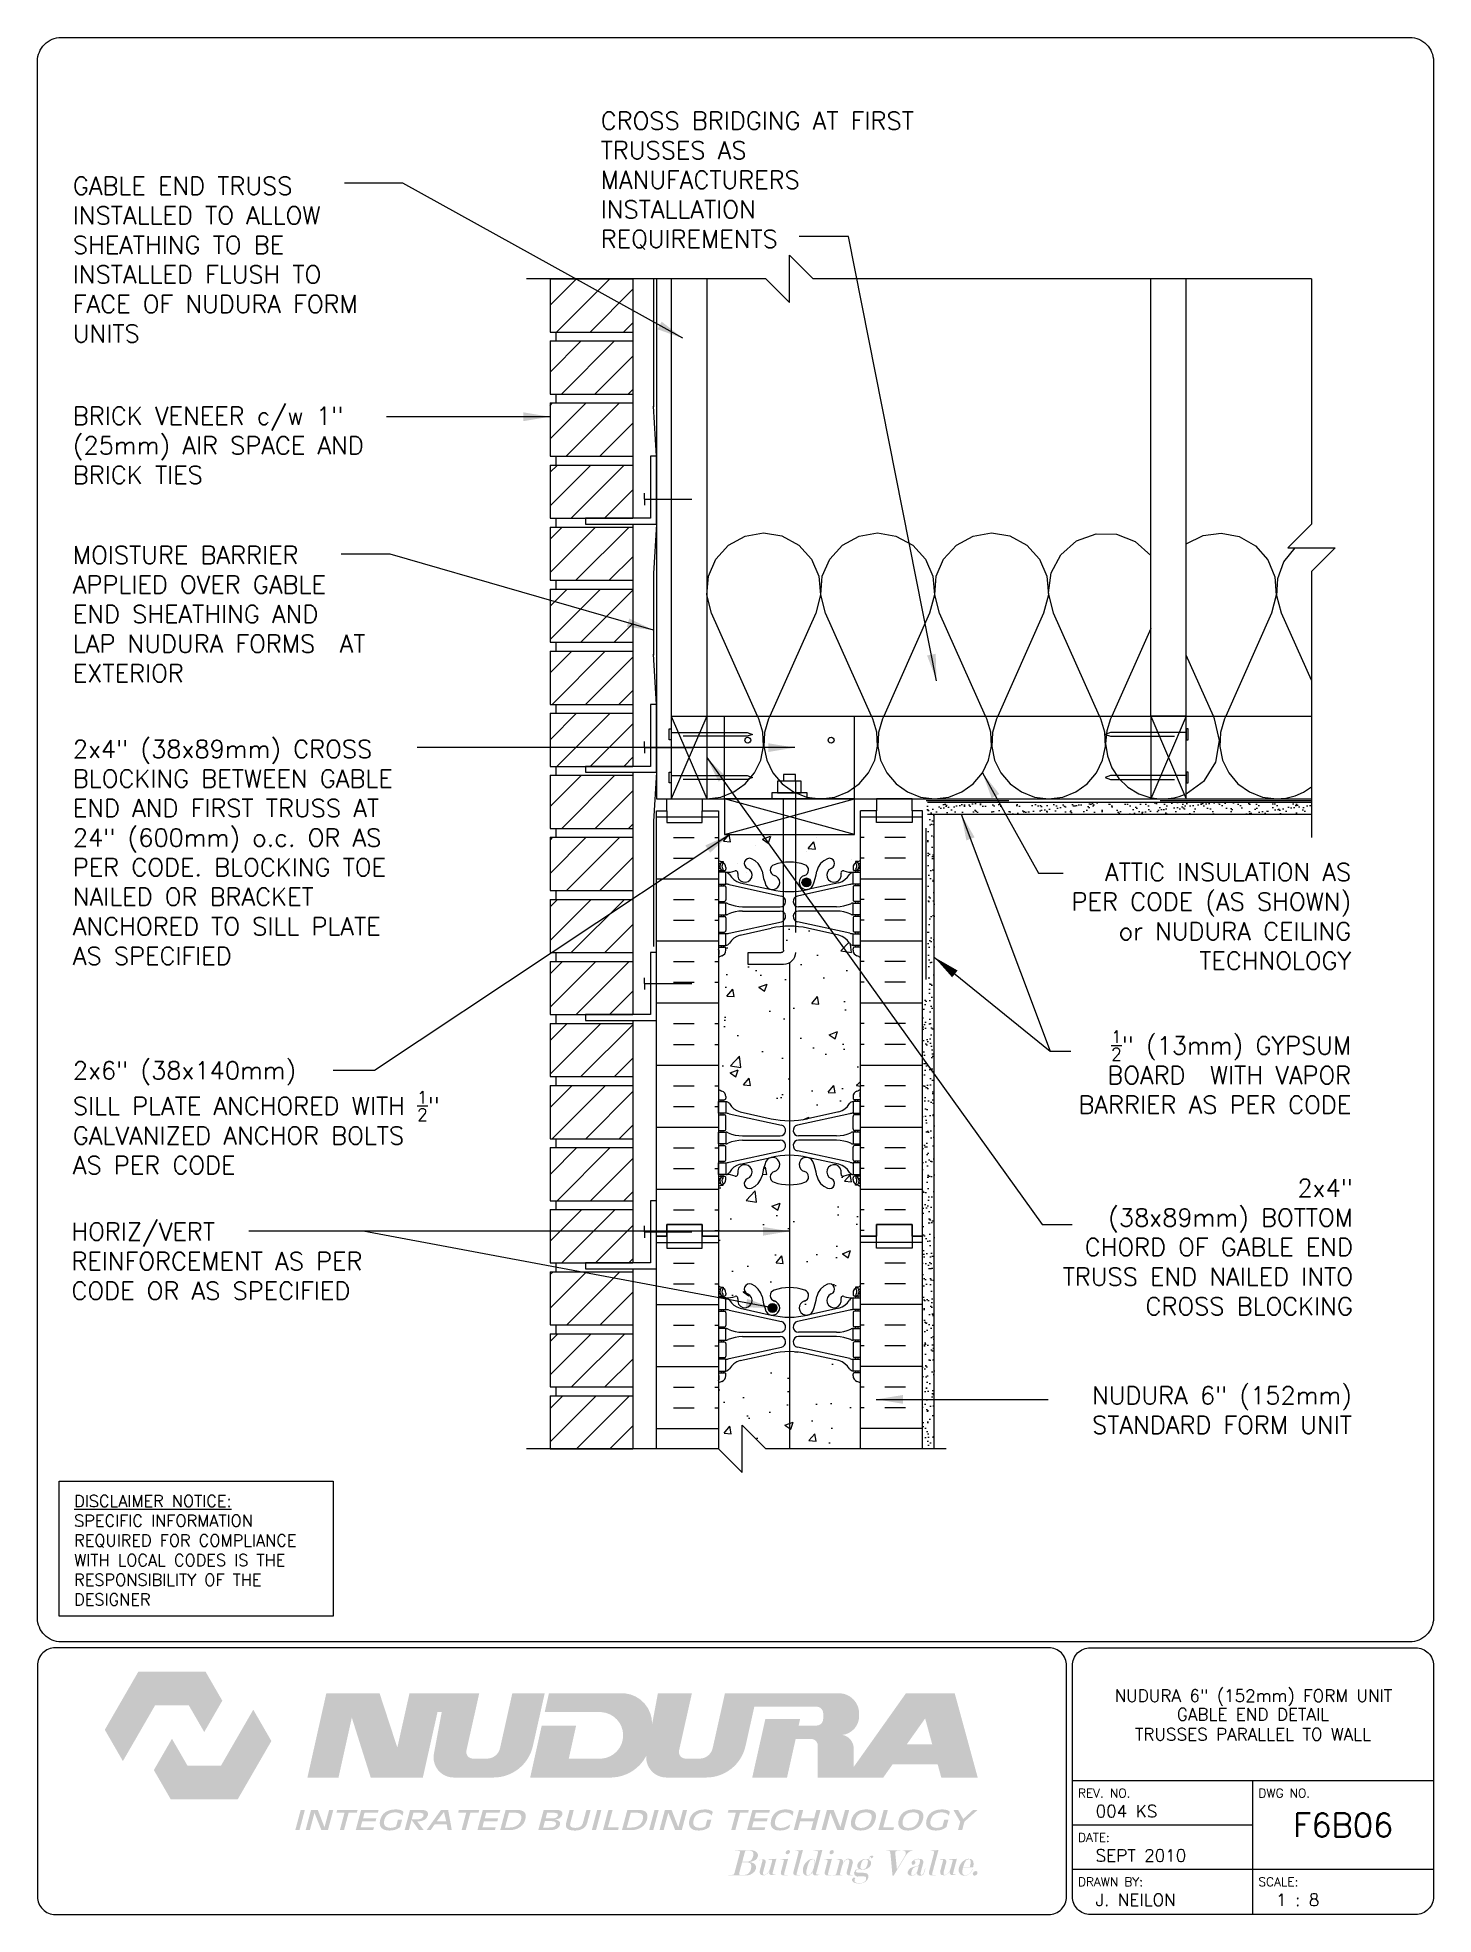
# Paper-space layout 'F6B06' of a CAD drawing. Header units: inches. Extents: x 0.42 to 7.8, y 0.49 to 10.41.
# The model-space entities are those that its viewports show. They can reach past a viewport. Long polylines and large blocks are cut down to what shows.
import ezdxf
from ezdxf.enums import TextEntityAlignment as Align

# ---------------------------------------------------------------- set-up
doc = ezdxf.new("R2010")
doc.units = ezdxf.units.IN
doc.header["$LTSCALE"] = 0.5
doc.header["$MEASUREMENT"] = 0
doc.linetypes.add('DASHED2', pattern=[0.375, 0.25, -0.125])
doc.linetypes.add('HIDDEN2', pattern=[0.1875, 0.125, -0.0625])
for name, color, linetype in [('HATCH', 12, 'Continuous'), ('LINE15', 9, 'Continuous'), ('LINE18', 9, 'Continuous'), ('line25', 2, 'Continuous'), ('LINE3', 3, 'Continuous'), ('LINE50', 5, 'Continuous'), ('LINE9', 9, 'Continuous'), ('LOGO', 7, 'Continuous'), ('TBK_LINE65', 3, 'Continuous'), ('TBK_TEXT', 4, 'Continuous'), ('TEXT', 4, 'Continuous'), ('Web_Edge', 9, 'Continuous')]:
    doc.layers.add(name, color=color, linetype=linetype)
doc.styles.add('DIM', font='romans.shx', dxfattribs={"width": 0.7})
doc.styles.add('ROMANS', font='romans.shx', dxfattribs={"height": 0.75})
doc.dimstyles.new('ext_12', dxfattribs={"dimscale": 12, "dimtxt": 0.09375, "dimasz": 0.09375, "dimexe": 0.09375, "dimexo": 0.0625, "dimgap": 0.0625, "dimtad": 1, "dimdec": 1, "dimzin": 3, "dimdsep": 46, "dimlunit": 4, "dimtxsty": 'DIM', "dimcen": 0.09, "dimdle": 0.09375, "dimclrt": 4, "dimadec": 0, "dimazin": 0, "dimtfac": 1, "dimtdec": 1, "dimtmove": 2, "dimatfit": 3, "dimfxl": 1, "dimfrac": 2, "dimtolj": 1, "dimtzin": 0, "dimarcsym": 0})

psp = doc.layouts.new('F6B06')

# ---------------------------------------------------------------- texts
at = {"layer": 'TBK_TEXT', "color": 7, "style": 'ROMANS'}
for s, p in [('REV. NO.', (5.9215, 1.107)), ('DWG NO.', (6.876, 1.107)), ('DATE:', (5.9215, 0.8726)), ('DRAWN BY:', (5.9215, 0.6382)), ('SCALE:', (6.876, 0.6382))]:
    psp.add_text(s, height=0.04688, dxfattribs=at).set_placement(p)
at = {"layer": 'TEXT', "insert": (0.6134, 2.7065), "char_height": 0.0625, "width": 1.41371, "attachment_point": 1, "style": 'ROMANS'}
psp.add_mtext('{\\Fromans.shx|c1;\\LDISCLAIMER NOTICE:\\l\\PSPECIFIC INFORMATION REQUIRED FOR COMPLIANCE WITH LOCAL CODES IS THE RESPONSIBILITY OF THE DESIGNER}', dxfattribs=at)

msp = doc.modelspace()

# ---------------------------------------------------------------- texts
at = {"layer": 'TEXT', "char_height": 0.75, "style": 'ROMANS'}
for s, insert, width, attachment_point in [('CROSS BRIDGING AT FIRST TRUSSES AS MANUFACTURERS INSTALLATION REQUIREMENTS', (58.085, 302.766), 15.01059, 4), ('GABLE END TRUSS INSTALLED TO ALLOW SHEATHING TO BE INSTALLED FLUSH TO FACE OF NUDURA FORM UNITS', (35.756, 299.423), 13.57782, 4), ('BRICK VENEER c/w 1" (25mm) AIR SPACE AND BRICK TIES', (35.756, 291.567), 13.57782, 4), ('MOISTURE BARRIER APPLIED OVER GABLE END SHEATHING AND LAP NUDURA FORMS  AT EXTERIOR', (35.756, 284.429), 13.57782, 4), ('2x4" (38x89mm) CROSS BLOCKING BETWEEN GABLE END AND FIRST TRUSS AT 24" (600mm) o.c. OR AS PER CODE. BLOCKING TOE NAILED OR BRACKET ANCHORED TO SILL PLATE AS SPECIFIED', (35.756, 274.347), 15.86424, 4), ('\\A1;ATTIC INSULATION AS PER CODE (AS SHOWN) or NUDURA CEILING TECHNOLOGY ', (89.833, 273.89), 13.13322, 3), ('\\A1;{\\H0.7x;\\S1/2;}" (13mm) GYPSUM BOARD  WITH VAPOR BARRIER AS PER CODE', (89.833, 266.811), 13.13322, 3), ('\\A1;2x6" (38x140mm)\\PSILL PLATE ANCHORED WITH {\\H0.7x;\\S1/2;}" GALVANIZED ANCHOR BOLTS AS PER CODE', (35.756, 263.122), 16.82969, 4), ('2x4" \\P(38x89mm) BOTTOM CHORD OF GABLE END TRUSS END NAILED INTO CROSS BLOCKING', (89.906, 260.526), 15.06285, 3), ('HORIZ/VERT REINFORCEMENT AS PER CODE OR AS SPECIFIED', (35.696, 257.056), 14.82249, 4), ('NUDURA 6" (152mm) STANDARD FORM UNIT', (89.863, 251.753), 13.9793, 3)]:
    msp.add_mtext(s, dxfattribs=dict(at, insert=insert, width=width, attachment_point=attachment_point))

# ---------------------------------------------------------------- blocks, each defined once
blk = doc.blocks.new('TITLEBLOCK-Tag')
at = {"style": 'ROMANS'}
for tag, height, p in [('TITLE_LINE_1', 0.0625, (0.927, -0.1328)), ('TITLE_LINE_2', 0.0625, (0.9294, -0.2258)), ('CENTRE-LINE-3', 0.0625, (0.927, -0.3246)), ('TITLE_LINE_4', 0.0625, (0.927, -0.4299)), ('TITLE_LINE_5', 0.0625, (0.927, -0.526)), ('DWG', 0.125, (1.4043, -0.9102))]:
    blk.add_attdef(tag, text='', height=height, dxfattribs=at).set_placement(p, align=Align.MIDDLE_CENTER)
for tag, p in [('LATEST_REVISION', (0.0954, -0.8366)), ('REVISION_DATE', (0.0954, -1.071)), ('DRAWN_BY', (0.0954, -1.3053)), ('SCALE', (1.0499, -1.3053))]:
    blk.add_attdef(tag, text='', height=0.0469, dxfattribs=at).set_placement(p, align=Align.MIDDLE_LEFT)
blk = doc.blocks.new('pig tail bolt 7 inch')
at = {"layer": 'LINE15', "linetype": 'HIDDEN2'}
blk.add_lwpolyline([(0.75, 0.25), (-6.5, 0.25, 0.414214), (-7, -0.25), (-7, -1.75), (-6.5, -1.75), (-6.5, -0.35, -0.414214), (-6.4, -0.25), (0.75, -0.25)], format="xyb", dxfattribs=at)
at = {"layer": 'LINE18'}
for points in [[(0, 0.75), (0.25, 0.75), (0.25, -0.75), (0, -0.75)], [(0.25, 0.5), (0.75, 0.5), (0.75, -0.5), (0.25, -0.5)]]:
    blk.add_lwpolyline(points, close=True, dxfattribs=at)
blk.add_lwpolyline([(0.75, 0.25), (1.031, 0.25), (1.031, -0.25), (0.75, -0.25)], dxfattribs=at)
blk = doc.blocks.new('ANCHOR BOLT')
at = {"layer": 'LINE18', "xscale": -1, "rotation": 270}
blk.add_blockref('pig tail bolt 7 inch', (-0.25, 0), dxfattribs=at)

# ---------------------------------------------------------------- hatches: boundary and pattern name
at = {"layer": 'HATCH'}
h = msp.add_hatch(dxfattribs=at)
h.set_pattern_fill('ANSI31', color=256, scale=8, style=0)
h.set_pattern_definition([(45, (29.7812, 86.0746), (-0.707107, 0.707107), [])])
h.paths.add_polyline_path([(55.943, 251.362), (55.943, 249.112), (59.443, 249.112), (59.443, 251.362)])
h.paths.add_polyline_path([(55.943, 253.987), (55.943, 251.737), (59.443, 251.737), (59.443, 253.987)])
h.paths.add_polyline_path([(55.943, 256.612), (55.943, 254.362), (59.443, 254.362), (59.443, 256.612)])
h.paths.add_polyline_path([(55.943, 259.237), (55.943, 256.987), (59.443, 256.987), (59.443, 259.237)])
h.paths.add_polyline_path([(55.943, 261.862), (55.943, 259.612), (59.443, 259.612), (59.443, 261.862)])
h.paths.add_polyline_path([(55.943, 264.487), (55.943, 262.237), (59.443, 262.237), (59.443, 264.487)])
h.paths.add_polyline_path([(55.943, 267.112), (55.943, 264.862), (59.443, 264.862), (59.443, 267.112)])
h.paths.add_polyline_path([(55.943, 269.737), (55.943, 267.487), (59.443, 267.487), (59.443, 269.737)])
h.paths.add_polyline_path([(55.943, 272.362), (55.943, 270.112), (59.443, 270.112), (59.443, 272.362)])
h.paths.add_polyline_path([(55.943, 274.987), (55.943, 272.737), (59.443, 272.737), (59.443, 274.987)])
h.paths.add_polyline_path([(59.443, 275.362), (59.443, 277.612), (55.943, 277.612), (55.943, 275.362)])
h.paths.add_polyline_path([(55.943, 280.237), (55.943, 277.987), (59.443, 277.987), (59.443, 280.237)])
h.paths.add_polyline_path([(55.943, 282.862), (55.943, 280.612), (59.443, 280.612), (59.443, 282.862)])
h.paths.add_polyline_path([(55.943, 285.487), (55.943, 283.237), (59.443, 283.237), (59.443, 285.487)])
h.paths.add_polyline_path([(55.943, 288.112), (55.943, 285.862), (59.443, 285.862), (59.443, 288.112)])
h.paths.add_polyline_path([(55.943, 290.737), (55.943, 288.487), (59.443, 288.487), (59.443, 290.737)])
h.paths.add_polyline_path([(55.943, 293.362), (55.943, 291.112), (59.443, 291.112), (59.443, 293.362)])
h.paths.add_polyline_path([(55.943, 295.987), (55.943, 293.737), (59.443, 293.737), (59.443, 295.987)])
h.paths.add_polyline_path([(59.443, 296.362), (59.443, 298.612), (55.943, 298.612), (55.943, 296.362)])
h = msp.add_hatch(dxfattribs=at)
h.set_pattern_fill('INSUL', color=256, scale=7, style=0)
h.set_pattern_definition([(0, (-2863.0934, -138.8976), (0, 2.625), []), (0, (-2863.0934, -138.0226), (0, 2.625), [0.875, -0.875]), (0, (-2863.0934, -137.1476), (0, 2.625), [0.875, -0.875])])
h.paths.add_polyline_path([(60.443, 258.112), (60.881, 258.112), (60.881, 258.612), (62.381, 258.612), (62.381, 258.112), (63.068, 258.112), (63.068, 276.112), (62.381, 276.112), (62.381, 276.612), (60.881, 276.612), (60.881, 276.112), (60.443, 276.112)])
h = msp.add_hatch(dxfattribs=at)
h.set_pattern_fill('INSUL', color=256, scale=7, style=0)
h.set_pattern_definition([(180, (2995.2297, -138.8976), (0, 2.625), []), (180, (2995.2297, -138.0226), (0, 2.625), [0.875, -0.875]), (180, (2995.2297, -137.1476), (0, 2.625), [0.875, -0.875])])
h.paths.add_polyline_path([(71.693, 258.112), (71.256, 258.112), (71.256, 258.612), (69.756, 258.612), (69.756, 258.112), (69.068, 258.112), (69.068, 276.112), (69.756, 276.112), (69.756, 276.612), (71.256, 276.612), (71.256, 276.112), (71.693, 276.112)])
h = msp.add_hatch(dxfattribs=at)
h.set_pattern_fill('AR-SAND', color=256, scale=0.25, style=0)
h.paths.add_polyline_path([(71.903, 276.473), (71.903, 275.973), (88.151, 275.973), (88.151, 276.473)])
h = msp.add_hatch(dxfattribs=at)
h.set_pattern_fill('AR-SAND', color=256, scale=0.25, style=0)
h.paths.add_polyline_path([(72.193, 275.973), (71.903, 275.973), (71.903, 268.281), (72.193, 267.928)])
h = msp.add_hatch(dxfattribs=at)
h.set_pattern_fill('AR-CONC', color=256, scale=0.5)
h.set_pattern_definition([(50, (0, 0), (3.5863, -0.31376), [0.375, -4.125]), (355, (0, 0), (-0.693757, 3.76096), [0.3, -3.3]), (100.4514, (0.299, -0.026), (2.892544, 3.4472), [0.3187, -3.50571]), (46.1842, (0, 1), (5.33621, -0.827596), [0.5625, -6.1875]), (96.6356, (0.4447, 0.931), (4.67331, 4.87059), [0.47805, -5.25857]), (351.1842, (0, 1), (4.67331, 4.87059), [0.45, -4.95]), (21, (0.5, 0.75), (2.984535, -2.013094), [0.375, -4.125]), (326, (0.5, 0.75), (1.216577, 3.62575), [0.3, -3.3]), (71.4514, (0.7487, 0.5822), (4.20111, 1.612656), [0.3187, -3.50571]), (37.5, (0, 0), (0.060799, 1.664469), [0, -3.26, 0, -3.35, 0, -3.3125]), (7.5, (0, 0), (1.315348, 1.972059), [0, -1.91, 0, -3.185, 0, -1.2625]), (327.5, (-1.115, 0), (2.669112, -0.1127744), [0, -1.25, 0, -3.9, 0, -5.175]), (317.5, (-1.615, 0), (2.91593, 0.500525), [0, -1.625, 0, -2.59, 0, -3.675])])
h.paths.add_polyline_path([(69.068, 269.893, 0.082415), (68.925, 269.972, -0.317837), (68.758, 270.208), (68.758, 270.276, -0.414214), (68.821, 270.338), (68.868, 270.338), (68.868, 270.408), (68.763, 270.408, -0.237736), (68.583, 270.542, 0.180248), (68.158, 270.849), (66.836, 271.14, 0.057795), (66.068, 271.229, 0.057795), (65.3, 271.14), (63.978, 270.849, 0.180248), (63.554, 270.542, -0.237736), (63.373, 270.408), (63.268, 270.408), (63.268, 270.338), (63.316, 270.338, -0.414214), (63.378, 270.276), (63.378, 270.208, -0.317837), (63.211, 269.972, 0.082415), (63.068, 269.893), (63.068, 264.331, 0.082415), (63.211, 264.251, -0.317837), (63.378, 264.016), (63.378, 263.948, -0.414214), (63.316, 263.886), (63.268, 263.886), (63.268, 263.816), (63.373, 263.816, -0.237736), (63.554, 263.681, 0.180248), (63.978, 263.375), (65.3, 263.084, 0.057795), (66.068, 262.995, 0.057795), (66.836, 263.084), (68.158, 263.375, 0.180248), (68.583, 263.681, -0.237736), (68.763, 263.816), (68.868, 263.816), (68.868, 263.886), (68.821, 263.886, -0.414214), (68.758, 263.948), (68.758, 264.016, -0.317837), (68.925, 264.251, 0.082415), (69.068, 264.331)])
h.paths.add_polyline_path([(66.072, 260.286, -0.083238), (65.42, 260.395, -0.735593), (65.432, 260.853, 1.553132), (65.074, 261.277, 0.053157), (64.908, 260.663, -0.24438), (64.46, 260.142, -1), (64.296, 260.551, 2.182095), (63.886, 260.763, -0.601435), (63.767, 260.659, 0.10046), (63.373, 260.716), (63.268, 260.716), (63.268, 260.646), (63.316, 260.646, -0.414214), (63.378, 260.583), (63.378, 260.516, -0.249069), (63.268, 260.309), (63.268, 260.267), (63.178, 260.267, 0.064398), (63.068, 260.201), (63.068, 258.112), (63.068, 256.023, 0.064398), (63.178, 255.957), (63.268, 255.957), (63.268, 255.915, -0.249069), (63.378, 255.708), (63.378, 255.641, -0.414214), (63.316, 255.578), (63.268, 255.578), (63.268, 255.508), (63.373, 255.508, 0.10046), (63.767, 255.565, -0.601435), (63.886, 255.46, 2.182095), (64.296, 255.673, -1), (64.46, 256.082, -0.24438), (64.908, 255.561, 0.053157), (65.074, 254.947, 1.553132), (65.432, 255.371, -0.735593), (65.42, 255.829, -0.083032), (66.07, 255.937)])
h.paths.add_polyline_path([(65.537, 255.078, -1), (65.162, 255.078, -1)], flags=16)
h.paths.add_polyline_path([(69.068, 258.112), (69.068, 260.201, 0.064398), (68.958, 260.267), (68.868, 260.267), (68.868, 260.309, -0.249069), (68.758, 260.516), (68.758, 260.583, -0.414214), (68.821, 260.646), (68.868, 260.646), (68.868, 260.716), (68.763, 260.716, 0.10046), (68.369, 260.659, -0.601435), (68.25, 260.763, 2.182095), (67.84, 260.551, -1), (67.676, 260.142, -0.24438), (67.228, 260.663, 0.053157), (67.062, 261.277, 1.553132), (66.704, 260.853, -0.735593), (66.717, 260.395, -0.082272), (66.072, 260.286), (66.07, 255.937, -0.082479), (66.717, 255.829, -0.735593), (66.704, 255.371, 1.553132), (67.062, 254.947, 0.053157), (67.228, 255.561, -0.24438), (67.676, 256.082, -1), (67.84, 255.673, 2.182095), (68.25, 255.46, -0.601435), (68.369, 255.565, 0.10046), (68.763, 255.508), (68.868, 255.508), (68.868, 255.578), (68.821, 255.578, -0.414214), (68.758, 255.641), (68.758, 255.708, -0.249069), (68.868, 255.915), (68.868, 255.957), (68.958, 255.957, 0.064398), (69.068, 256.023)])
h.paths.add_polyline_path([(69.068, 251.893, 0.082415), (68.925, 251.972, -0.317837), (68.758, 252.208), (68.758, 252.276, -0.414214), (68.821, 252.338), (68.868, 252.338), (68.868, 252.408), (68.763, 252.408, -0.188973), (68.607, 252.503, 0.196323), (68.158, 252.849), (66.836, 253.14, 0.057707), (66.069, 253.229), (66.068, 249.112), (69.068, 249.112)])
h.paths.add_polyline_path([(66.069, 253.229, 0.057883), (65.3, 253.14), (63.978, 252.849, 0.196323), (63.529, 252.503, -0.188973), (63.373, 252.408), (63.268, 252.408), (63.268, 252.338), (63.316, 252.338, -0.414214), (63.378, 252.276), (63.378, 252.208, -0.317837), (63.211, 251.972, 0.082415), (63.068, 251.893), (63.068, 249.112), (64.068, 248.112), (64.068, 250.112), (65.068, 249.112), (66.068, 249.112)])
h = msp.add_hatch(dxfattribs=at)
h.set_pattern_fill('AR-SAND', color=256, scale=0.25, style=0)
h.paths.add_polyline_path([(71.903, 268.281), (71.693, 268.537), (71.693, 258.112), (71.693, 250.728), (71.903, 250.728)])
h = msp.add_hatch(dxfattribs=at)
h.set_pattern_fill('AR-SAND', color=256, scale=0.25, style=0)
h.paths.add_polyline_path([(71.903, 250.728), (72.193, 250.728), (72.193, 267.928), (71.903, 268.281)])
h = msp.add_hatch(dxfattribs=at)
h.set_pattern_fill('AR-SAND', color=256, scale=0.25, style=0)
h.paths.add_polyline_path([(71.903, 250.728), (71.693, 250.728), (71.693, 249.112), (71.903, 249.112)])
h = msp.add_hatch(dxfattribs=at)
h.set_pattern_fill('AR-SAND', color=256, scale=0.25, style=0)
h.paths.add_polyline_path([(71.903, 249.112), (72.193, 249.112), (72.193, 250.728), (71.903, 250.728)])
at = {"layer": 'LINE3'}
for points in [[(66.599, 273.078, 1), (66.974, 273.078, 1)], [(65.162, 255.078, 1), (65.537, 255.078, 1)]]:
    msp.add_hatch(color=256, dxfattribs=at).paths.add_polyline_path(points)

# ---------------------------------------------------------------- linework, layer by layer
at = {"layer": 'HATCH'}
for p, q in [((61.068, 280.112), (62.568, 276.612)), ((62.568, 280.112), (61.068, 276.612)), ((63.318, 276.612), (63.318, 280.112)), ((68.818, 276.612), (68.818, 280.112)), ((82.857, 280.112), (81.357, 276.612)), ((81.357, 280.112), (82.857, 276.612)), ((68.818, 275.112), (63.318, 276.612)), ((63.318, 275.112), (68.818, 276.612)), ((63.279, 274.826), (63.519, 275.112)), ((63.279, 274.826), (63.578, 274.8)), ((63.578, 274.798), (63.52, 275.111)), ((64.924, 274.902), (65.274, 275.037)), ((64.924, 274.902), (65.173, 274.735)), ((65.173, 274.732), (65.275, 275.034)), ((66.865, 274.512), (67.106, 274.799)), ((67.164, 274.484), (67.106, 274.797)), ((67.211, 275), (67.211, 275)), ((64.644, 274.648), (64.644, 274.648)), ((66.794, 274.392), (66.794, 274.392)), ((66.865, 274.512), (67.164, 274.486)), ((68.674, 274.06), (68.674, 274.06)), ((63.878, 273.891), (63.878, 273.891)), ((64.264, 273.48), (64.264, 273.48)), ((67.15, 273.336), (67.15, 273.336)), ((64.279, 264.661), (64.279, 264.661)), ((66.785, 263.349), (66.785, 263.349)), ((60.443, 257.852), (63.068, 257.852)), ((71.693, 257.852), (69.068, 257.852)), ((61.157, 256.977), (62.032, 256.977)), ((70.98, 256.977), (70.105, 256.977)), ((61.157, 256.102), (62.032, 256.102)), ((62.907, 256.102), (63.068, 256.102)), ((69.23, 256.102), (69.068, 256.102)), ((70.98, 256.102), (70.105, 256.102)), ((60.443, 255.227), (63.068, 255.227)), ((71.693, 255.227), (69.068, 255.227)), ((61.157, 254.352), (62.032, 254.352)), ((62.907, 254.352), (63.068, 254.352)), ((69.23, 254.352), (69.068, 254.352)), ((70.98, 254.352), (70.105, 254.352)), ((61.157, 253.477), (62.032, 253.477)), ((62.907, 253.477), (63.068, 253.477)), ((69.23, 253.477), (69.068, 253.477)), ((70.98, 253.477), (70.105, 253.477)), ((60.443, 252.602), (63.068, 252.602)), ((71.693, 252.602), (69.068, 252.602)), ((61.157, 251.727), (62.032, 251.727)), ((62.907, 251.727), (63.068, 251.727)), ((69.23, 251.727), (69.068, 251.727)), ((70.98, 251.727), (70.105, 251.727)), ((61.157, 250.852), (62.032, 250.852)), ((62.907, 250.852), (63.068, 250.852)), ((69.23, 250.852), (69.068, 250.852)), ((70.98, 250.852), (70.105, 250.852)), ((60.443, 249.977), (63.068, 249.977)), ((71.693, 249.977), (69.068, 249.977))]:
    msp.add_line(p, q, dxfattribs=at)
for points in [[(64.722, 280.112), (62.776, 284.468, -1.541381), (67.179, 284.469), (65.236, 280.112)], [(69.543, 280.112), (67.598, 284.468, -1.541381), (72, 284.469), (70.057, 280.112)], [(74.365, 280.112), (72.419, 284.468, -1.541381), (76.822, 284.469), (74.879, 280.112)], [(79.186, 280.112), (77.24, 284.468, -0.890018), (81.357, 286.915)], [(82.857, 287.409, -0.765347), (86.465, 284.469), (84.522, 280.112)], [(88.151, 281.63), (86.883, 284.468, -0.323152), (87.458, 287.23, -0.323152)], [(62.568, 276.612, 0.543348), (64.769, 280.006), (64.722, 280.112)], [(65.236, 280.112), (65.188, 280.004, 0.543146), (67.39, 276.612)], [(67.39, 276.612, 0.543348), (69.591, 280.006), (69.543, 280.112)], [(70.057, 280.112), (70.009, 280.004, 0.543146), (72.211, 276.612)], [(72.211, 276.612, 0.543348), (74.412, 280.006), (74.365, 280.112)], [(74.879, 280.112), (74.831, 280.004, 0.543146), (77.032, 276.612)], [(77.032, 276.612, 0.543348), (79.234, 280.006), (79.186, 280.112)], [(79.7, 280.112), (79.652, 280.004, 0.477699), (81.357, 276.664)], [(82.857, 276.83, 0.41158), (84.055, 280.006), (84.008, 280.112)], [(84.522, 280.112), (84.474, 280.004, 0.543146), (86.675, 276.612)], [(86.675, 276.612, 0.166194), (88.151, 277.116, 0.166194)], [(81.377, 276.66, 0.049799), (81.854, 276.612)], [(81.854, 276.612, 0.098662), (82.778, 276.796, 0.098662)]]:
    msp.add_lwpolyline(points, format="xyb", dxfattribs=at)
for points in [[(81.357, 283.827), (79.7, 280.112)], [(84.008, 280.112), (82.857, 282.688)]]:
    msp.add_lwpolyline(points, dxfattribs=at)
for centre in [(64.307, 279.097), (67.83, 279.097)]:
    msp.add_circle(centre, 0.125, dxfattribs=at)
at = {"layer": 'line25'}
for p, q in [((55.943, 298.612), (59.443, 298.612)), ((55.943, 298.612), (55.943, 296.362)), ((59.443, 298.612), (59.443, 288.487)), ((61.068, 298.612), (61.068, 276.612)), ((62.568, 298.612), (62.568, 276.612)), ((81.357, 280.112), (81.357, 298.612)), ((82.857, 280.112), (82.857, 298.612)), ((55.943, 296.362), (59.443, 296.362)), ((56.193, 296.362), (56.193, 295.987)), ((55.943, 295.987), (55.943, 293.737)), ((55.943, 295.987), (59.443, 295.987)), ((55.943, 293.737), (59.443, 293.737)), ((55.943, 293.362), (55.943, 291.112)), ((55.943, 293.362), (59.443, 293.362)), ((56.193, 293.737), (56.193, 293.362)), ((55.943, 291.112), (59.443, 291.112)), ((55.943, 290.737), (55.943, 288.487)), ((55.943, 290.737), (59.443, 290.737)), ((56.193, 291.112), (56.193, 290.737)), ((55.943, 288.487), (59.443, 288.487)), ((56.193, 288.487), (56.193, 288.112)), ((59.443, 288.237), (59.443, 277.987)), ((55.943, 288.112), (55.943, 285.862)), ((55.943, 288.112), (59.443, 288.112)), ((55.943, 285.862), (59.443, 285.862)), ((56.193, 285.862), (56.193, 285.487)), ((55.943, 285.487), (59.443, 285.487)), ((55.943, 285.487), (55.943, 283.237)), ((55.943, 283.237), (59.443, 283.237)), ((55.943, 282.862), (59.443, 282.862)), ((55.943, 282.862), (55.943, 280.612)), ((56.193, 283.237), (56.193, 282.862)), ((55.943, 280.612), (59.443, 280.612)), ((56.193, 280.612), (56.193, 280.237)), ((55.943, 280.237), (59.443, 280.237)), ((55.943, 280.237), (55.943, 277.987)), ((61.068, 280.112), (88.151, 280.112)), ((55.943, 277.987), (59.443, 277.987)), ((56.193, 277.987), (56.193, 277.612)), ((55.943, 277.612), (59.443, 277.612)), ((55.943, 277.612), (55.943, 275.362)), ((59.443, 277.737), (59.443, 267.487)), ((63.068, 276.112), (63.068, 258.112)), ((69.068, 258.112), (69.068, 276.112)), ((55.943, 275.362), (59.443, 275.362)), ((55.943, 274.987), (59.443, 274.987)), ((55.943, 274.987), (55.943, 272.737)), ((56.193, 275.362), (56.193, 274.987)), ((55.943, 272.737), (59.443, 272.737)), ((55.943, 272.362), (59.443, 272.362)), ((55.943, 272.362), (55.943, 270.112)), ((56.193, 272.737), (56.193, 272.362)), ((55.943, 270.112), (59.443, 270.112)), ((56.193, 270.112), (56.193, 269.737)), ((55.943, 269.737), (59.443, 269.737)), ((55.943, 269.737), (55.943, 267.487)), ((55.943, 267.487), (59.443, 267.487)), ((55.943, 267.112), (59.443, 267.112)), ((55.943, 267.112), (55.943, 264.862)), ((56.193, 267.487), (56.193, 267.112)), ((59.443, 267.237), (59.443, 256.987)), ((55.943, 264.862), (59.443, 264.862)), ((55.943, 264.487), (59.443, 264.487)), ((55.943, 264.487), (55.943, 262.237)), ((56.193, 264.862), (56.193, 264.487)), ((55.943, 262.237), (59.443, 262.237)), ((56.193, 262.237), (56.193, 261.862)), ((55.943, 261.862), (59.443, 261.862)), ((55.943, 261.862), (55.943, 259.612)), ((55.943, 259.612), (59.443, 259.612)), ((55.943, 259.237), (59.443, 259.237)), ((55.943, 259.237), (55.943, 256.987)), ((56.193, 259.612), (56.193, 259.237)), ((63.068, 258.112), (63.068, 249.112)), ((69.068, 249.112), (69.068, 258.112)), ((55.943, 256.987), (59.443, 256.987)), ((55.943, 256.612), (59.443, 256.612)), ((55.943, 256.612), (55.943, 254.362)), ((56.193, 256.987), (56.193, 256.612)), ((59.443, 256.737), (59.443, 249.112)), ((55.943, 254.362), (59.443, 254.362)), ((56.193, 254.362), (56.193, 253.987)), ((55.943, 253.987), (59.443, 253.987)), ((55.943, 253.987), (55.943, 251.737)), ((55.943, 251.737), (59.443, 251.737)), ((56.193, 251.737), (56.193, 251.362)), ((55.943, 251.362), (59.443, 251.362)), ((55.943, 251.362), (55.943, 249.112)), ((55.943, 249.112), (59.443, 249.112))]:
    msp.add_line(p, q, dxfattribs=at)
for points in [[(81.357, 280.112), (81.357, 276.612), (82.857, 276.612), (82.857, 280.112)], [(63.318, 276.612), (63.318, 275.112), (68.818, 275.112), (68.818, 276.612)]]:
    msp.add_lwpolyline(points, close=True, dxfattribs=at)
at = {"layer": 'LINE3'}
msp.add_line((66.076, 269.683), (66.068, 249.112), dxfattribs=at)
for centre in [(66.787, 273.078), (65.35, 255.078)]:
    msp.add_circle(centre, 0.188, dxfattribs=at)
at = {"layer": 'LINE50'}
for p, q in [((60.443, 258.112), (60.443, 276.112)), ((71.693, 258.112), (71.693, 276.112)), ((60.443, 249.112), (60.443, 258.112)), ((71.693, 249.112), (71.693, 258.112))]:
    msp.add_line(p, q, dxfattribs=at)
for points in [[(60.443, 276.112), (60.881, 276.112), (60.881, 276.612), (62.381, 276.612), (62.381, 276.112), (63.068, 276.112)], [(71.693, 276.112), (71.256, 276.112), (71.256, 276.612), (69.756, 276.612), (69.756, 276.112), (69.068, 276.112)], [(63.068, 258.112), (62.381, 258.112), (62.381, 258.612), (60.881, 258.612), (60.881, 258.112), (60.443, 258.112)], [(60.443, 258.112), (60.881, 258.112), (60.881, 258.612), (62.381, 258.612), (62.381, 258.112), (63.068, 258.112)], [(69.068, 258.112), (69.756, 258.112), (69.756, 258.612), (71.256, 258.612), (71.256, 258.112), (71.693, 258.112)], [(71.693, 258.112), (71.256, 258.112), (71.256, 258.612), (69.756, 258.612), (69.756, 258.112), (69.068, 258.112)]]:
    msp.add_lwpolyline(points, dxfattribs=at)
at = {"layer": 'LINE9'}
for p, q in [((66.068, 297.612), (66.068, 299.612)), ((66.068, 299.612), (67.068, 298.612)), ((65.068, 298.612), (54.943, 298.612)), ((60.443, 298.612), (60.443, 276.612)), ((66.068, 297.612), (65.068, 298.612)), ((88.151, 298.612), (67.068, 298.612)), ((88.151, 298.612), (88.151, 288.23)), ((59.943, 289.293), (59.943, 289.543)), ((59.943, 289.293), (59.943, 289.043)), ((59.943, 289.293), (61.943, 289.293)), ((87.151, 287.23), (88.151, 288.23)), ((87.151, 287.23), (89.151, 287.23)), ((89.151, 287.23), (88.151, 286.23)), ((88.151, 286.23), (88.151, 274.98)), ((59.943, 278.793), (59.943, 279.043)), ((59.943, 278.793), (61.943, 278.793)), ((59.943, 278.793), (59.943, 278.543)), ((60.443, 276.612), (88.151, 276.612)), ((71.903, 276.473), (88.151, 276.473)), ((71.903, 275.973), (88.151, 275.973)), ((72.193, 249.112), (72.193, 275.973)), ((59.943, 268.799), (59.943, 269.049)), ((59.943, 268.799), (59.943, 268.549)), ((59.943, 268.799), (61.943, 268.799)), ((59.943, 258.299), (59.943, 258.549)), ((59.943, 258.299), (61.943, 258.299)), ((59.943, 258.299), (59.943, 258.049)), ((64.068, 250.112), (65.068, 249.112)), ((64.068, 248.112), (64.068, 250.112)), ((63.068, 249.112), (54.943, 249.112)), ((64.068, 248.112), (63.068, 249.112)), ((72.693, 249.112), (65.068, 249.112))]:
    msp.add_line(p, q, dxfattribs=at)
at = {"layer": 'LINE9', "color": 6, "linetype": 'HIDDEN2'}
for p, q in [((60.443, 291.112), (60.318, 293.232)), ((60.443, 288.237), (60.32, 286.151)), ((60.443, 280.612), (60.318, 282.732)), ((60.443, 277.737), (60.32, 275.651)), ((88.151, 276.527), (71.85, 276.527)), ((71.85, 268.973), (71.85, 276.527))]:
    msp.add_line(p, q, dxfattribs=at)
for points in [[(60.32, 298.612), (60.32, 298.612), (60.32, 298.612), (60.32, 293.198)], [(60.32, 286.151), (60.32, 282.698)], [(60.32, 275.651), (60.32, 270.362)]]:
    msp.add_lwpolyline(points, dxfattribs=at)
at = {"layer": 'LINE9'}
for points in [[(57.443, 288.237), (60.443, 288.237), (60.443, 291.112), (60.193, 291.112), (60.193, 288.487), (57.443, 288.487)], [(57.443, 277.737), (60.443, 277.737), (60.443, 280.612), (60.193, 280.612), (60.193, 277.987), (57.443, 277.987)], [(57.443, 267.237), (60.443, 267.237), (60.443, 270.112), (60.193, 270.112), (60.193, 267.487), (57.443, 267.487)], [(57.443, 256.737), (60.443, 256.737), (60.443, 259.612), (60.193, 259.612), (60.193, 256.987), (57.443, 256.987)]]:
    msp.add_lwpolyline(points, close=True, dxfattribs=at)
at = {"layer": 'LINE9', "linetype": 'HIDDEN2'}
for points in [[(61.068, 279.57), (61.068, 279.115), (60.983, 279.115), (60.983, 279.57)], [(82.857, 279.57), (82.857, 279.115), (82.942, 279.115), (82.942, 279.57)], [(61.068, 277.742), (61.068, 277.287), (60.983, 277.287), (60.983, 277.742)], [(82.857, 277.742), (82.857, 277.287), (82.942, 277.287), (82.942, 277.742)]]:
    msp.add_lwpolyline(points, close=True, dxfattribs=at)
at = {"layer": 'LINE9', "linetype": 'HIDDEN2', "flags": 128}
for points in [[(61.068, 279.424), (64.282, 279.424), (64.506, 279.342), (64.281, 279.261), (61.068, 279.261)], [(82.857, 279.424), (79.643, 279.424), (79.419, 279.342), (79.644, 279.261), (82.857, 279.261)], [(61.068, 277.596), (64.282, 277.596), (64.506, 277.515), (64.281, 277.434), (61.068, 277.434)], [(82.857, 277.596), (79.643, 277.596), (79.419, 277.515), (79.644, 277.434), (82.857, 277.434)]]:
    msp.add_lwpolyline(points, dxfattribs=at)
at = {"layer": 'LINE9', "linetype": 'DASHED2', "ltscale": 0.15}
for points in [[(60.881, 276.112), (60.881, 276.112), (60.881, 275.612), (62.381, 275.612), (62.381, 276.112), (62.381, 276.112)], [(71.256, 276.112), (71.256, 276.112), (71.256, 275.612), (69.756, 275.612), (69.756, 276.112), (69.756, 276.112)], [(60.881, 258.112), (60.881, 258.112), (60.881, 257.612), (62.381, 257.612), (62.381, 258.112), (62.381, 258.112)], [(71.256, 258.112), (71.256, 258.112), (71.256, 257.612), (69.756, 257.612), (69.756, 258.112), (69.756, 258.112)]]:
    msp.add_lwpolyline(points, dxfattribs=at)
at = {"layer": 'Web_Edge', "color": 8}
for p, q in [((63.178, 273.957), (63.268, 273.957)), ((63.268, 273.957), (63.268, 273.915)), ((68.868, 273.957), (68.868, 273.915)), ((68.958, 273.957), (68.868, 273.957)), ((63.068, 273.678), (63.11, 273.678)), ((63.068, 273.578), (63.316, 273.578)), ((63.178, 273.578), (63.178, 273.508)), ((63.268, 273.578), (63.268, 273.508)), ((63.378, 273.708), (63.378, 273.641)), ((68.758, 273.708), (68.758, 273.641)), ((69.068, 273.578), (68.821, 273.578)), ((68.868, 273.578), (68.868, 273.508)), ((68.958, 273.578), (68.958, 273.508)), ((69.068, 273.678), (69.026, 273.678)), ((63.068, 272.938), (63.316, 272.938)), ((63.178, 273.008), (63.178, 272.938)), ((63.268, 273.008), (63.268, 272.938)), ((63.378, 272.876), (63.378, 272.341)), ((63.517, 272.984), (65.728, 272.503)), ((63.978, 273.067), (65.3, 272.776)), ((68.619, 272.984), (66.408, 272.503)), ((68.158, 273.067), (66.836, 272.776)), ((68.758, 272.876), (68.758, 272.341)), ((69.068, 272.938), (68.821, 272.938)), ((68.868, 273.008), (68.868, 272.938)), ((68.958, 273.008), (68.958, 272.938)), ((63.068, 272.278), (63.316, 272.278)), ((63.068, 271.638), (63.316, 271.638)), ((63.178, 272.278), (63.178, 272.208)), ((63.178, 271.708), (63.178, 271.638)), ((63.268, 272.278), (63.268, 272.208)), ((63.268, 271.708), (63.268, 271.638)), ((63.378, 271.576), (63.378, 271.041)), ((64.083, 272.048), (65.679, 272.048)), ((64.083, 271.868), (65.679, 271.868)), ((68.053, 272.048), (66.457, 272.048)), ((68.053, 271.868), (66.457, 271.868)), ((68.758, 271.576), (68.758, 271.041)), ((69.068, 272.278), (68.821, 272.278)), ((69.068, 271.638), (68.821, 271.638)), ((68.868, 272.278), (68.868, 272.208)), ((68.868, 271.708), (68.868, 271.638)), ((68.958, 272.278), (68.958, 272.208)), ((68.958, 271.708), (68.958, 271.638)), ((63.068, 270.978), (63.316, 270.978)), ((63.178, 270.978), (63.178, 270.908)), ((63.268, 270.978), (63.268, 270.908)), ((63.517, 270.932), (65.728, 271.413)), ((63.978, 270.849), (65.3, 271.14)), ((68.619, 270.932), (66.408, 271.413)), ((68.158, 270.849), (66.836, 271.14)), ((69.068, 270.978), (68.821, 270.978)), ((68.868, 270.978), (68.868, 270.908)), ((68.958, 270.978), (68.958, 270.908)), ((63.068, 270.338), (63.316, 270.338)), ((63.078, 270.218), (63.078, 270.032)), ((63.178, 270.408), (63.178, 270.338)), ((63.268, 270.408), (63.268, 270.338)), ((63.378, 270.208), (63.378, 270.276)), ((68.758, 270.208), (68.758, 270.276)), ((69.068, 270.338), (68.821, 270.338)), ((68.868, 270.408), (68.868, 270.338)), ((68.958, 270.408), (68.958, 270.338)), ((69.058, 270.218), (69.058, 270.032))]:
    msp.add_line(p, q, dxfattribs=at)
at = {"layer": 'Web_Edge'}
for p, q in [((63.068, 263.886), (63.316, 263.886)), ((63.078, 264.006), (63.078, 264.192)), ((63.178, 263.816), (63.178, 263.886)), ((63.268, 263.816), (63.268, 263.886)), ((63.378, 264.016), (63.378, 263.948)), ((68.758, 264.016), (68.758, 263.948)), ((69.068, 263.886), (68.821, 263.886)), ((68.868, 263.816), (68.868, 263.886)), ((68.958, 263.816), (68.958, 263.886)), ((69.058, 264.006), (69.058, 264.192)), ((63.068, 263.246), (63.316, 263.246)), ((63.178, 263.246), (63.178, 263.316)), ((63.268, 263.246), (63.268, 263.316)), ((63.378, 262.648), (63.378, 263.183)), ((63.517, 263.292), (65.728, 262.81)), ((63.978, 263.375), (65.3, 263.084)), ((68.619, 263.292), (66.408, 262.81)), ((68.158, 263.375), (66.836, 263.084)), ((68.758, 262.648), (68.758, 263.183)), ((69.068, 263.246), (68.821, 263.246)), ((68.868, 263.246), (68.868, 263.316)), ((68.958, 263.246), (68.958, 263.316)), ((63.068, 262.586), (63.316, 262.586)), ((63.178, 262.516), (63.178, 262.586)), ((63.268, 262.516), (63.268, 262.586)), ((64.083, 262.356), (65.679, 262.356)), ((64.083, 262.176), (65.679, 262.176)), ((68.053, 262.356), (66.457, 262.356)), ((68.053, 262.176), (66.457, 262.176)), ((69.068, 262.586), (68.821, 262.586)), ((68.868, 262.516), (68.868, 262.586)), ((68.958, 262.516), (68.958, 262.586)), ((63.068, 261.946), (63.316, 261.946)), ((63.068, 261.286), (63.316, 261.286)), ((63.178, 261.946), (63.178, 262.016)), ((63.178, 261.216), (63.178, 261.286)), ((63.268, 261.946), (63.268, 262.016)), ((63.268, 261.216), (63.268, 261.286)), ((63.378, 261.348), (63.378, 261.883)), ((63.517, 261.24), (65.728, 261.721)), ((63.978, 261.157), (65.3, 261.447)), ((68.619, 261.24), (66.408, 261.721)), ((68.158, 261.157), (66.836, 261.447)), ((68.758, 261.348), (68.758, 261.883)), ((69.068, 261.946), (68.821, 261.946)), ((69.068, 261.286), (68.821, 261.286)), ((68.868, 261.946), (68.868, 262.016)), ((68.868, 261.216), (68.868, 261.286)), ((68.958, 261.946), (68.958, 262.016)), ((68.958, 261.216), (68.958, 261.286)), ((63.068, 260.646), (63.316, 260.646)), ((63.068, 260.546), (63.11, 260.546)), ((63.178, 260.646), (63.178, 260.716)), ((63.268, 260.646), (63.268, 260.716)), ((63.378, 260.516), (63.378, 260.583)), ((68.758, 260.516), (68.758, 260.583)), ((69.068, 260.646), (68.821, 260.646)), ((68.868, 260.646), (68.868, 260.716)), ((68.958, 260.646), (68.958, 260.716)), ((69.068, 260.546), (69.026, 260.546)), ((63.178, 260.267), (63.268, 260.267)), ((63.268, 260.267), (63.268, 260.309)), ((68.868, 260.267), (68.868, 260.309)), ((68.958, 260.267), (68.868, 260.267)), ((63.068, 255.678), (63.11, 255.678)), ((63.178, 255.957), (63.268, 255.957)), ((63.268, 255.957), (63.268, 255.915)), ((63.378, 255.708), (63.378, 255.641)), ((68.758, 255.708), (68.758, 255.641)), ((68.868, 255.957), (68.868, 255.915)), ((68.958, 255.957), (68.868, 255.957)), ((69.068, 255.678), (69.026, 255.678)), ((63.068, 255.578), (63.316, 255.578)), ((63.068, 254.938), (63.316, 254.938)), ((63.178, 255.578), (63.178, 255.508)), ((63.178, 255.008), (63.178, 254.938)), ((63.268, 255.578), (63.268, 255.508)), ((63.268, 255.008), (63.268, 254.938)), ((63.517, 254.984), (65.728, 254.503)), ((63.978, 255.067), (65.3, 254.776)), ((68.619, 254.984), (66.408, 254.503)), ((68.158, 255.067), (66.836, 254.776)), ((69.068, 255.578), (68.821, 255.578)), ((69.068, 254.938), (68.821, 254.938)), ((68.868, 255.578), (68.868, 255.508)), ((68.868, 255.008), (68.868, 254.938)), ((68.958, 255.578), (68.958, 255.508)), ((68.958, 255.008), (68.958, 254.938)), ((63.068, 254.278), (63.316, 254.278)), ((63.178, 254.278), (63.178, 254.208)), ((63.268, 254.278), (63.268, 254.208)), ((63.378, 254.876), (63.378, 254.341)), ((68.758, 254.876), (68.758, 254.341)), ((69.068, 254.278), (68.821, 254.278)), ((68.868, 254.278), (68.868, 254.208)), ((68.958, 254.278), (68.958, 254.208)), ((63.068, 253.638), (63.316, 253.638)), ((63.178, 253.708), (63.178, 253.638)), ((63.268, 253.708), (63.268, 253.638)), ((63.378, 253.576), (63.378, 253.041)), ((63.517, 252.932), (65.728, 253.413)), ((64.083, 254.048), (65.679, 254.048)), ((64.083, 253.868), (65.679, 253.868)), ((68.619, 252.932), (66.408, 253.413)), ((68.053, 254.048), (66.457, 254.048)), ((68.053, 253.868), (66.457, 253.868)), ((68.758, 253.576), (68.758, 253.041)), ((69.068, 253.638), (68.821, 253.638)), ((68.868, 253.708), (68.868, 253.638)), ((68.958, 253.708), (68.958, 253.638)), ((63.068, 252.978), (63.316, 252.978)), ((63.178, 252.978), (63.178, 252.908)), ((63.268, 252.978), (63.268, 252.908)), ((63.978, 252.849), (65.3, 253.14)), ((68.158, 252.849), (66.836, 253.14)), ((69.068, 252.978), (68.821, 252.978)), ((68.868, 252.978), (68.868, 252.908)), ((68.958, 252.978), (68.958, 252.908)), ((63.068, 252.338), (63.316, 252.338)), ((63.078, 252.218), (63.078, 252.032)), ((63.178, 252.408), (63.178, 252.338)), ((63.268, 252.408), (63.268, 252.338)), ((63.378, 252.208), (63.378, 252.276)), ((68.758, 252.208), (68.758, 252.276)), ((69.068, 252.338), (68.821, 252.338)), ((68.868, 252.408), (68.868, 252.338)), ((68.958, 252.408), (68.958, 252.338)), ((69.058, 252.218), (69.058, 252.032))]:
    msp.add_line(p, q, dxfattribs=at)
at = {"layer": 'Web_Edge', "color": 8}
for points in [[(63.073, 273.008), (63.373, 273.008), (63.373, 273.508), (63.073, 273.508)], [(69.063, 273.008), (68.763, 273.008), (68.763, 273.508), (69.063, 273.508)], [(63.073, 271.708), (63.373, 271.708), (63.373, 272.208), (63.073, 272.208)], [(69.063, 271.708), (68.763, 271.708), (68.763, 272.208), (69.063, 272.208)], [(63.073, 270.408), (63.373, 270.408), (63.373, 270.908), (63.073, 270.908)], [(69.063, 270.408), (68.763, 270.408), (68.763, 270.908), (69.063, 270.908)]]:
    msp.add_lwpolyline(points, close=True, dxfattribs=at)
at = {"layer": 'Web_Edge'}
for points in [[(63.073, 263.816), (63.373, 263.816), (63.373, 263.316), (63.073, 263.316)], [(69.063, 263.816), (68.763, 263.816), (68.763, 263.316), (69.063, 263.316)], [(63.073, 262.516), (63.373, 262.516), (63.373, 262.016), (63.073, 262.016)], [(69.063, 262.516), (68.763, 262.516), (68.763, 262.016), (69.063, 262.016)], [(63.073, 261.216), (63.373, 261.216), (63.373, 260.716), (63.073, 260.716)], [(69.063, 261.216), (68.763, 261.216), (68.763, 260.716), (69.063, 260.716)], [(63.073, 255.008), (63.373, 255.008), (63.373, 255.508), (63.073, 255.508)], [(69.063, 255.008), (68.763, 255.008), (68.763, 255.508), (69.063, 255.508)], [(63.073, 253.708), (63.373, 253.708), (63.373, 254.208), (63.073, 254.208)], [(69.063, 253.708), (68.763, 253.708), (68.763, 254.208), (69.063, 254.208)], [(63.073, 252.408), (63.373, 252.408), (63.373, 252.908), (63.073, 252.908)], [(69.063, 252.408), (68.763, 252.408), (68.763, 252.908), (69.063, 252.908)]]:
    msp.add_lwpolyline(points, close=True, dxfattribs=at)
at = {"layer": 'Web_Edge', "color": 8}
for centre, radius, start, end in [((63.378, 274.415), 0.5, 231.68334, 250.52878), ((63.214, 273.894), 0.045, 319.1879, 141.448), ((63.128, 273.708), 0.25, 0, 70.52878), ((64.378, 273.878), 0.22, 68.19625, 248.19625), ((64.183, 273.39), 0.745, 13.26522, 68.19625), ((66.068, 271.937), 2, 90, 108.92296), ((66.068, 271.937), 2, 71.07704, 90), ((67.953, 273.39), 0.745, 111.80375, 166.73478), ((67.758, 273.878), 0.22, 291.80375, 111.80375), ((69.008, 273.708), 0.25, 109.47122, 180), ((68.922, 273.894), 0.045, 38.552, 220.8121), ((68.758, 274.415), 0.5, 289.47122, 308.31666), ((63.378, 274.415), 0.6, 238.89067, 245.07477), ((63.11, 273.698), 0.02, 270, 14.15407), ((63.372, 273.763), 0.25, 140.11451, 222.46087), ((63.117, 273.853), 0.02, 340.7916, 65.07477), ((63.221, 273.624), 0.045, 222.46087, 42.46087), ((63.372, 273.763), 0.16, 140.00008, 222.46087), ((63.316, 273.641), 0.0625, 270, 0), ((63.429, 274.507), 1, 266.78787, 289.9067), ((63.33, 273.262), 0.25, 37.27766, 80.0823), ((64.178, 273.79), 0.75, 210.15498, 254.58381), ((63.799, 273.481), 0.09, 346.67951, 108.86514), ((64.183, 273.39), 0.305, 166.67951, 68.19625), ((67.871, 274.032), 3, 189.02727, 201.19839), ((65.35, 273.078), 0.305, 205.37817, 74.27465), ((65.497, 273.602), 0.24, 108.92296, 254.27465), ((66.787, 273.078), 0.305, 105.72535, 334.62183), ((66.639, 273.602), 0.24, 285.72535, 71.07704), ((64.265, 274.032), 3, 338.80161, 350.97273), ((67.953, 273.39), 0.305, 111.80375, 13.32049), ((67.959, 273.79), 0.75, 285.41619, 329.84502), ((68.338, 273.481), 0.09, 71.13486, 193.32049), ((68.707, 274.507), 1, 250.0933, 273.21213), ((68.806, 273.262), 0.25, 99.9177, 142.72234), ((68.821, 273.641), 0.0625, 180, 270), ((68.916, 273.624), 0.045, 137.53913, 317.53913), ((68.764, 273.763), 0.16, 317.53913, 39.99992), ((68.764, 273.763), 0.25, 317.53913, 39.88549), ((69.019, 273.853), 0.02, 114.92523, 199.2084), ((69.026, 273.698), 0.02, 165.84593, 270), ((68.758, 274.415), 0.6, 294.92523, 301.10933), ((63.316, 272.876), 0.0625, 0, 90), ((63.283, 272.012), 1, 76.42909, 84.79907), ((66.068, 276.044), 3.356, 256.76915, 270), ((65.679, 272.278), 0.23, 270, 77.60551), ((66.068, 276.044), 3.356, 270, 283.23085), ((66.457, 272.278), 0.23, 102.39449, 270), ((68.854, 272.012), 1, 95.20093, 103.57091), ((68.821, 272.876), 0.0625, 90, 180), ((63.316, 272.341), 0.0625, 270, 0), ((63.316, 271.576), 0.0625, 0, 90), ((63.369, 271.989), 0.219, 60.49375, 88.91995), ((63.369, 271.927), 0.219, 271.08005, 299.50625), ((63.369, 271.927), 0.219, 271.08005, 299.50625), ((64.113, 273.648), 1.6, 246.56734, 268.92028), ((64.113, 270.268), 1.6, 91.07972, 113.43266), ((64.113, 270.268), 1.6, 91.07972, 113.43266), ((65.679, 271.638), 0.23, 282.39449, 90), ((66.457, 271.638), 0.23, 90, 257.60551), ((68.023, 273.648), 1.6, 271.07972, 293.43266), ((68.023, 270.268), 1.6, 66.56734, 88.92028), ((68.023, 270.268), 1.6, 66.56734, 88.92028), ((68.767, 271.989), 0.219, 91.08005, 119.50625), ((68.767, 271.927), 0.219, 240.49375, 268.91995), ((68.767, 271.927), 0.219, 240.49375, 268.91995), ((68.821, 272.341), 0.0625, 180, 270), ((68.821, 271.576), 0.0625, 90, 180), ((63.316, 271.041), 0.0625, 270, 0), ((63.283, 271.904), 1, 275.20093, 283.57091), ((64.178, 270.126), 0.75, 105.41619, 149.84502), ((66.068, 267.873), 3.356, 90, 103.23085), ((66.068, 267.873), 3.356, 76.76915, 90), ((67.959, 270.126), 0.75, 30.15498, 74.58381), ((68.854, 271.904), 1, 256.42909, 264.79907), ((68.821, 271.041), 0.0625, 180, 270), ((63.058, 270.218), 0.02, 0, 60.01198), ((63.058, 270.032), 0.02, 301.07295, 0), ((63.378, 269.501), 0.6, 121.07295, 121.10933), ((63.378, 269.501), 0.5, 109.47122, 128.31666), ((63.128, 270.208), 0.25, 289.47122, 360), ((63.316, 270.276), 0.0625, 360, 90), ((63.33, 270.654), 0.25, 279.9177, 322.72234), ((68.806, 270.654), 0.25, 217.27766, 260.0823), ((68.821, 270.276), 0.0625, 90, 180), ((69.008, 270.208), 0.25, 180, 250.52878), ((68.758, 269.501), 0.5, 51.68334, 70.52878), ((69.078, 270.218), 0.02, 119.98802, 180), ((69.078, 270.032), 0.02, 180, 238.92705), ((68.758, 269.501), 0.6, 58.89067, 58.92705)]:
    msp.add_arc(centre, radius, start, end, dxfattribs=at)
at = {"layer": 'Web_Edge'}
for centre, radius, start, end in [((63.378, 264.723), 0.5, 231.68334, 250.52878), ((63.058, 264.192), 0.02, 360, 58.92705), ((63.378, 264.723), 0.6, 238.89067, 238.92705), ((63.058, 264.006), 0.02, 299.98802, 360), ((63.128, 264.016), 0.25, 0, 70.52878), ((63.316, 263.948), 0.0625, 270, 0), ((63.33, 263.569), 0.25, 37.27766, 80.0823), ((64.178, 264.098), 0.75, 210.15498, 254.58381), ((67.959, 264.098), 0.75, 285.41619, 329.84502), ((68.806, 263.569), 0.25, 99.9177, 142.72234), ((69.008, 264.016), 0.25, 109.47122, 180), ((68.821, 263.948), 0.0625, 180, 270), ((68.758, 264.723), 0.5, 289.47122, 308.31666), ((69.078, 264.192), 0.02, 121.07295, 180), ((69.078, 264.006), 0.02, 180, 240.01198), ((68.758, 264.723), 0.6, 301.07295, 301.10933), ((63.316, 263.183), 0.0625, 0, 90), ((63.283, 262.32), 1, 76.42909, 84.79907), ((66.068, 266.351), 3.356, 256.76915, 270), ((66.068, 266.351), 3.356, 270, 283.23085), ((68.854, 262.32), 1, 95.20093, 103.57091), ((68.821, 263.183), 0.0625, 90, 180), ((63.316, 262.648), 0.0625, 270, 0), ((63.369, 262.297), 0.219, 60.49375, 88.91995), ((63.369, 262.297), 0.219, 60.49375, 88.91995), ((63.369, 262.234), 0.219, 271.08005, 299.50625), ((64.113, 263.955), 1.6, 246.56734, 268.92028), ((64.113, 263.955), 1.6, 246.56734, 268.92028), ((64.113, 260.576), 1.6, 91.07972, 113.43266), ((65.679, 262.586), 0.23, 270, 77.60551), ((65.679, 261.946), 0.23, 282.39449, 90), ((66.457, 262.586), 0.23, 102.39449, 270), ((66.457, 261.946), 0.23, 90, 257.60551), ((68.023, 263.955), 1.6, 271.07972, 293.43266), ((68.023, 263.955), 1.6, 271.07972, 293.43266), ((68.023, 260.576), 1.6, 66.56734, 88.92028), ((68.767, 262.297), 0.219, 91.08005, 119.50625), ((68.767, 262.297), 0.219, 91.08005, 119.50625), ((68.767, 262.234), 0.219, 240.49375, 268.91995), ((68.821, 262.648), 0.0625, 180, 270), ((63.316, 261.883), 0.0625, 0, 90), ((63.316, 261.348), 0.0625, 270, 0), ((63.283, 262.212), 1, 275.20093, 283.57091), ((67.871, 260.192), 3, 158.80161, 170.97273), ((65.35, 261.146), 0.305, 285.72535, 154.62183), ((66.068, 258.18), 3.356, 90, 103.23085), ((66.068, 258.18), 3.356, 76.76915, 90), ((66.787, 261.146), 0.305, 25.37817, 254.27465), ((64.265, 260.192), 3, 9.02727, 21.19839), ((68.854, 262.212), 1, 256.42909, 264.79907), ((68.821, 261.883), 0.0625, 90, 180), ((68.821, 261.348), 0.0625, 180, 270), ((63.11, 260.526), 0.02, 345.84593, 90), ((63.372, 260.461), 0.25, 137.53913, 219.88549), ((63.221, 260.6), 0.045, 317.53913, 137.53913), ((63.128, 260.516), 0.25, 289.47122, 360), ((63.372, 260.461), 0.16, 137.53913, 219.99992), ((63.316, 260.583), 0.0625, 360, 90), ((63.33, 260.962), 0.25, 279.9177, 322.72234), ((63.429, 259.717), 1, 70.0933, 93.21213), ((64.178, 260.434), 0.75, 105.41619, 149.84502), ((63.799, 260.743), 0.09, 251.13486, 13.32049), ((64.183, 260.834), 0.305, 291.80375, 193.32049), ((64.378, 260.346), 0.22, 111.80375, 291.80375), ((64.183, 260.834), 0.745, 291.80375, 346.73478), ((65.497, 260.622), 0.24, 105.72535, 251.07704), ((66.639, 260.622), 0.24, 288.92296, 74.27465), ((67.953, 260.834), 0.745, 193.26522, 248.19625), ((67.953, 260.834), 0.305, 346.67951, 248.19625), ((67.758, 260.346), 0.22, 248.19625, 68.19625), ((67.959, 260.434), 0.75, 30.15498, 74.58381), ((68.338, 260.743), 0.09, 166.67951, 288.86514), ((68.707, 259.717), 1, 86.78787, 109.9067), ((68.806, 260.962), 0.25, 217.27766, 260.0823), ((68.821, 260.583), 0.0625, 90, 180), ((69.008, 260.516), 0.25, 180, 250.52878), ((68.916, 260.6), 0.045, 42.46087, 222.46087), ((68.764, 260.461), 0.16, 320.00008, 42.46087), ((68.764, 260.461), 0.25, 320.11451, 42.46087), ((69.026, 260.526), 0.02, 90, 194.15407), ((63.378, 259.809), 0.6, 114.92523, 121.10933), ((63.378, 259.809), 0.5, 109.47122, 128.31666), ((63.117, 260.371), 0.02, 294.92523, 19.2084), ((63.214, 260.33), 0.045, 218.552, 40.8121), ((66.068, 262.286), 2, 251.07704, 270), ((66.068, 262.286), 2, 270, 288.92296), ((68.922, 260.33), 0.045, 139.1879, 321.448), ((68.758, 259.809), 0.5, 51.68334, 70.52878), ((69.019, 260.371), 0.02, 160.7916, 245.07477), ((68.758, 259.809), 0.6, 58.89067, 65.07477), ((63.378, 256.415), 0.5, 231.68334, 250.52878), ((63.378, 256.415), 0.6, 238.89067, 245.07477), ((63.11, 255.698), 0.02, 270, 14.15407), ((63.372, 255.763), 0.25, 140.11451, 222.46087), ((63.117, 255.853), 0.02, 340.7916, 65.07477), ((63.214, 255.894), 0.045, 319.1879, 141.448), ((63.128, 255.708), 0.25, 0, 70.52878), ((63.372, 255.763), 0.16, 140.00008, 222.46087), ((64.378, 255.878), 0.22, 68.19625, 248.19625), ((64.183, 255.39), 0.745, 13.26522, 68.19625), ((65.497, 255.602), 0.24, 108.92296, 254.27465), ((66.068, 253.937), 2, 90, 108.92296), ((66.068, 253.937), 2, 71.07704, 90), ((66.639, 255.602), 0.24, 285.72535, 71.07704), ((67.953, 255.39), 0.745, 111.80375, 166.73478), ((67.758, 255.878), 0.22, 291.80375, 111.80375), ((69.008, 255.708), 0.25, 109.47122, 180), ((68.922, 255.894), 0.045, 38.552, 220.8121), ((68.764, 255.763), 0.16, 317.53913, 39.99992), ((68.758, 256.415), 0.5, 289.47122, 308.31666), ((68.764, 255.763), 0.25, 317.53913, 39.88549), ((69.019, 255.853), 0.02, 114.92523, 199.2084), ((69.026, 255.698), 0.02, 165.84593, 270), ((68.758, 256.415), 0.6, 294.92523, 301.10933), ((63.221, 255.624), 0.045, 222.46087, 42.46087), ((63.316, 255.641), 0.0625, 270, 0), ((63.316, 254.876), 0.0625, 0, 90), ((63.429, 256.507), 1, 266.78787, 289.9067), ((63.33, 255.262), 0.25, 37.27766, 80.0823), ((63.283, 254.012), 1, 76.42909, 84.79907), ((64.178, 255.79), 0.75, 210.15498, 254.58381), ((63.799, 255.481), 0.09, 346.67951, 108.86514), ((64.183, 255.39), 0.305, 166.67951, 68.19625), ((67.871, 256.032), 3, 189.02727, 201.19839), ((65.35, 255.078), 0.305, 205.37817, 74.27465), ((66.787, 255.078), 0.305, 105.72535, 334.62183), ((64.265, 256.032), 3, 338.80161, 350.97273), ((67.953, 255.39), 0.305, 111.80375, 13.32049), ((67.959, 255.79), 0.75, 285.41619, 329.84502), ((68.338, 255.481), 0.09, 71.13486, 193.32049), ((68.707, 256.507), 1, 250.0933, 273.21213), ((68.806, 255.262), 0.25, 99.9177, 142.72234), ((68.854, 254.012), 1, 95.20093, 103.57091), ((68.821, 255.641), 0.0625, 180, 270), ((68.821, 254.876), 0.0625, 90, 180), ((68.916, 255.624), 0.045, 137.53913, 317.53913), ((63.316, 254.341), 0.0625, 270, 0), ((63.369, 253.989), 0.219, 60.49375, 88.91995), ((64.113, 255.648), 1.6, 246.56734, 268.92028), ((66.068, 258.044), 3.356, 256.76915, 270), ((65.679, 254.278), 0.23, 270, 77.60551), ((66.068, 258.044), 3.356, 270, 283.23085), ((66.457, 254.278), 0.23, 102.39449, 270), ((68.023, 255.648), 1.6, 271.07972, 293.43266), ((68.767, 253.989), 0.219, 91.08005, 119.50625), ((68.821, 254.341), 0.0625, 180, 270), ((63.316, 253.576), 0.0625, 0, 90), ((63.369, 253.927), 0.219, 271.08005, 299.50625), ((63.369, 253.927), 0.219, 271.08005, 299.50625), ((64.113, 252.268), 1.6, 91.07972, 113.43266), ((64.113, 252.268), 1.6, 91.07972, 113.43266), ((65.679, 253.638), 0.23, 282.39449, 90), ((66.457, 253.638), 0.23, 90, 257.60551), ((68.023, 252.268), 1.6, 66.56734, 88.92028), ((68.023, 252.268), 1.6, 66.56734, 88.92028), ((68.767, 253.927), 0.219, 240.49375, 268.91995), ((68.767, 253.927), 0.219, 240.49375, 268.91995), ((68.821, 253.576), 0.0625, 90, 180), ((63.316, 253.041), 0.0625, 270, 0), ((63.283, 253.904), 1, 275.20093, 283.57091), ((63.33, 252.654), 0.25, 279.9177, 322.72234), ((64.178, 252.126), 0.75, 105.41619, 149.84502), ((66.068, 249.873), 3.356, 90, 103.23085), ((66.068, 249.873), 3.356, 76.76915, 90), ((67.959, 252.126), 0.75, 30.15498, 74.58381), ((68.806, 252.654), 0.25, 217.27766, 260.0823), ((68.854, 253.904), 1, 256.42909, 264.79907), ((68.821, 253.041), 0.0625, 180, 270), ((63.058, 252.218), 0.02, 0, 60.01198), ((63.058, 252.032), 0.02, 301.07295, 0), ((63.378, 251.501), 0.6, 121.07295, 121.10933), ((63.378, 251.501), 0.5, 109.47122, 128.31666), ((63.128, 252.208), 0.25, 289.47122, 360), ((63.316, 252.276), 0.0625, 360, 90), ((68.821, 252.276), 0.0625, 90, 180), ((69.008, 252.208), 0.25, 180, 250.52878), ((68.758, 251.501), 0.5, 51.68334, 70.52878), ((69.078, 252.218), 0.02, 119.98802, 180), ((69.078, 252.032), 0.02, 180, 238.92705), ((68.758, 251.501), 0.6, 58.89067, 58.92705)]:
    msp.add_arc(centre, radius, start, end, dxfattribs=at)

# ---------------------------------------------------------------- block references
msp.add_blockref('ANCHOR BOLT', (66.318, 276.612))

msp.set_redraw_order([(e.dxf.handle, doc.entitydb.next_handle()) for e in msp.query("TEXT MTEXT ATTDEF DIMENSION ARC_DIMENSION")])  # texts and dimensions are drawn at this point

# ---------------------------------------------------------------- leaders
at = {"layer": 'TEXT'}
for points in [[(61.558, 296.096), (49.717, 302.662), (47.247, 302.662)], [(72.292, 281.612), (68.564, 300.399), (66.473, 300.399)], [(55.943, 292.779), (49.018, 292.779)], [(60.32, 283.753), (49.174, 286.966), (47.111, 286.966)], [(66.295, 278.781), (50.317, 278.781)], [(62.568, 278.362), (76.757, 258.614), (78.027, 258.614)], [(74.234, 277.711), (76.608, 273.472), (77.643, 273.472)], [(73.333, 275.973), (77.091, 265.944), (77.967, 265.944)], [(63.549, 275.112), (48.518, 265.117), (46.77, 265.117)], [(72.193, 269.918), (77.091, 265.944)], [(66.071, 258.32), (43.202, 258.322)], [(65.35, 255.078), (48.03, 258.322)], [(69.743, 251.21), (77.017, 251.205)]]:
    msp.add_leader(points, dimstyle='ext_12', override={"dimgap": 0.0625, "dimtad": 0}, dxfattribs=at)

# ---------------------------------------------------------------- hatches: boundary and pattern name
at = {"layer": 'LOGO'}
h = psp.add_hatch(color=118, dxfattribs=at)
h.paths.add_polyline_path([(1.3084, 1.7731), (0.9533, 1.7731), (0.7758, 1.4656), (0.8714, 1.2999), (1.0421, 1.5955), (1.2196, 1.5955), (1.3015, 1.4537), (1.3971, 1.6193)])
h.paths.add_polyline_path([(3.5239, 1.6586), (3.1242, 1.6586), (3.102, 1.5589), (3.4023, 1.5589, -0.930471), (3.4023, 1.313), (3.2292, 1.313), (3.2681, 1.4879), (3.0862, 1.4879), (3.0251, 1.2131), (3.4568, 1.2131, 0.270268), (3.639, 1.3273, 0.435341), (3.7452, 1.2131), (3.9559, 1.2131, 0.351064), (4.1638, 1.3796), (4.2104, 1.5876), (4.539, 1.5876, -0.414214), (4.5745, 1.5521), (4.5745, 1.5234, -0.414214), (4.539, 1.4879), (4.4448, 1.4879), (4.4527, 1.5234), (4.2688, 1.5234), (4.1993, 1.2131), (4.3833, 1.2131), (4.4289, 1.4169), (4.5105, 1.4169, -0.414214), (4.546, 1.3814), (4.546, 1.2131), (4.8921, 1.2131), (4.942, 1.2835), (5.1797, 1.2835), (5.1989, 1.2131), (5.3915, 1.2131), (5.2699, 1.6586), (5.0121, 1.6586), (4.7358, 1.269), (4.7358, 1.3689, 0.349934), (4.6765, 1.4385, 0.386479), (4.7643, 1.5394), (4.7643, 1.5521, 0.414214), (4.6578, 1.6586), (4.055, 1.6586), (3.9901, 1.3685, -0.351064), (3.9208, 1.313), (3.8471, 1.313, -0.480315), (3.8125, 1.3563), (3.8802, 1.6586), (3.7005, 1.6586), (3.6697, 1.4948, 0.393378)])
h.paths.add_polyline_path([(5.0168, 1.389), (5.1136, 1.5255), (5.1509, 1.389)], flags=16)
h.paths.add_polyline_path([(1.8339, 1.0422), (1.8229, 1.0422), (1.8119, 1.0422), (1.7831, 0.9348), (1.7941, 0.9348), (1.8052, 0.9348)])
h.paths.add_polyline_path([(1.8845, 1.0267), (1.9209, 0.9348), (1.9555, 0.9348), (1.9842, 1.0422), (1.9622, 1.0422), (1.9375, 0.9502), (1.9018, 1.0422), (1.8665, 1.0422), (1.8378, 0.9348), (1.8601, 0.9348)])
h.paths.add_polyline_path([(2.0653, 1.0267), (2.1082, 1.0267), (2.1103, 1.0343), (2.1125, 1.0422), (2.0046, 1.0422), (2.0025, 1.0343), (2.0003, 1.0267), (2.0432, 1.0267), (2.0188, 0.9348), (2.0408, 0.9348)])
h.paths.add_polyline_path([(2.2117, 0.9969), (2.1413, 0.9969), (2.1492, 1.0267), (2.2196, 1.0267), (2.2216, 1.0343), (2.2237, 1.0422), (2.1314, 1.0422), (2.1027, 0.9348), (2.195, 0.9348), (2.1971, 0.9425), (2.1993, 0.9504), (2.1288, 0.9504), (2.1369, 0.9811), (2.2074, 0.9811), (2.2096, 0.989)])
h.paths.add_polyline_path([(2.3335, 0.9483), (2.3374, 0.9514), (2.3477, 0.9895), (2.3256, 0.9895), (2.3165, 0.9547), (2.3139, 0.9533), (2.3014, 0.9485), (2.2875, 0.9468), (2.276, 0.9478), (2.265, 0.9514), (2.2573, 0.9579), (2.2554, 0.9607), (2.2525, 0.9686), (2.252, 0.9782), (2.2542, 0.9893), (2.2549, 0.9917), (2.2592, 1.0022), (2.2657, 1.0113), (2.2738, 1.0185), (2.2832, 1.0235), (2.2961, 1.0274), (2.3107, 1.0288), (2.3225, 1.0279), (2.3342, 1.0243), (2.3431, 1.019), (2.3501, 1.0113), (2.3553, 1.0315), (2.3501, 1.0363), (2.3395, 1.0413), (2.3285, 1.0437), (2.3141, 1.0444), (2.3129, 1.0444), (2.2978, 1.0434), (2.2841, 1.0408), (2.2717, 1.0365), (2.2606, 1.0305), (2.2568, 1.0279), (2.2484, 1.0204), (2.2417, 1.0116), (2.2364, 1.0017), (2.2324, 0.9907), (2.2307, 0.9828), (2.2297, 0.9722), (2.2307, 0.9629), (2.2333, 0.9547), (2.2379, 0.9478), (2.2383, 0.9473), (2.2458, 0.9408), (2.2556, 0.9363), (2.2678, 0.9334), (2.282, 0.9327), (2.2822, 0.9327), (2.2966, 0.9336), (2.31, 0.9365), (2.3223, 0.9416)])
h.paths.add_polyline_path([(2.3978, 0.9888), (2.4373, 0.9348), (2.4627, 0.9348), (2.428, 0.9806), (2.4402, 0.9814), (2.4539, 0.9842), (2.4654, 0.989), (2.4728, 0.9945), (2.4795, 1.0032), (2.4841, 1.014), (2.4848, 1.0185), (2.4838, 1.0276), (2.4781, 1.0348), (2.4735, 1.0377), (2.4623, 1.041), (2.4476, 1.0422), (2.3901, 1.0422), (2.3613, 0.9348), (2.3834, 0.9348)])
h.paths.add_polyline_path([(2.3985, 0.9919), (2.4078, 1.0267), (2.4412, 1.0267), (2.4474, 1.0262), (2.4579, 1.0226), (2.4601, 1.0207), (2.4613, 1.0113), (2.4579, 1.0039), (2.4498, 0.9965), (2.44, 0.9931), (2.4244, 0.9919)], flags=16)
h.paths.add_polyline_path([(2.5912, 1.0422), (2.5541, 1.0422), (2.4771, 0.9348), (2.4989, 0.9348), (2.5195, 0.9651), (2.5838, 0.9651), (2.5886, 0.9348), (2.6106, 0.9348)])
h.paths.add_polyline_path([(2.5303, 0.9806), (2.5692, 1.031), (2.5814, 0.9806)], flags=16)
h.paths.add_polyline_path([(2.7089, 1.0267), (2.7518, 1.0267), (2.754, 1.0343), (2.7559, 1.0422), (2.6483, 1.0422), (2.6461, 1.0343), (2.644, 1.0267), (2.6869, 1.0267), (2.6624, 0.9348), (2.6842, 0.9348)])
h.paths.add_polyline_path([(2.8533, 0.989), (2.8552, 0.9969), (2.7847, 0.9969), (2.7928, 1.0267), (2.8631, 1.0267), (2.8652, 1.0343), (2.8674, 1.0422), (2.7749, 1.0422), (2.7461, 0.9348), (2.8386, 0.9348), (2.8408, 0.9425), (2.8427, 0.9504), (2.7725, 0.9504), (2.7806, 0.9811), (2.8511, 0.9811)])
h.paths.add_polyline_path([(2.9988, 1.0228), (2.9942, 1.0295), (2.988, 1.0346), (2.9782, 1.0389), (2.9657, 1.0415), (2.9503, 1.0422), (2.8954, 1.0422), (2.8667, 0.9348), (2.9144, 0.9348), (2.9175, 0.9348), (2.9319, 0.936), (2.9455, 0.9389), (2.958, 0.9435), (2.9693, 0.95), (2.9746, 0.9535), (2.9829, 0.9612), (2.9899, 0.9701), (2.9952, 0.9799), (2.999, 0.9907), (2.9992, 0.9909), (2.9997, 0.9938), (3.0016, 1.0048), (3.0012, 1.0147)])
h.paths.add_polyline_path([(2.9132, 1.0267), (2.947, 1.0267), (2.9544, 1.0262), (2.9662, 1.0231), (2.9741, 1.0171), (2.9741, 1.0168), (2.9777, 1.0096), (2.9786, 1.0003), (2.9767, 0.9893), (2.9758, 0.9864), (2.9712, 0.9758), (2.9645, 0.967), (2.9559, 0.9595), (2.9453, 0.9538), (2.9324, 0.95), (2.918, 0.9488), (2.8923, 0.9488)], flags=16)
h.paths.add_polyline_path([(3.1949, 1.0168), (3.1953, 1.0188), (3.1949, 1.0283), (3.1894, 1.0358), (3.1867, 1.0375), (3.1759, 1.041), (3.1613, 1.0422), (3.0968, 1.0422), (3.068, 0.9348), (3.1311, 0.9348), (3.1402, 0.9351), (3.1541, 0.9377), (3.1659, 0.9423), (3.1704, 0.9454), (3.1783, 0.9535), (3.1829, 0.9639), (3.1836, 0.9677), (3.1824, 0.9768), (3.1759, 0.9838), (3.1683, 0.9873), (3.1551, 0.9902), (3.1647, 0.9919), (3.1774, 0.9965), (3.1817, 0.9991), (3.1901, 1.007)])
h.paths.add_polyline_path([(3.1716, 1.012), (3.1702, 1.0084), (3.1615, 1.0005), (3.1548, 0.9981), (3.14, 0.9965), (3.1066, 0.9965), (3.1146, 1.0267), (3.1493, 1.0267), (3.1579, 1.0262), (3.1685, 1.0233), (3.1704, 1.0214)], flags=16)
h.paths.add_polyline_path([(3.1575, 0.9782), (3.1603, 0.9754), (3.1615, 0.9663), (3.1591, 0.9603), (3.1508, 0.9528), (3.1421, 0.95), (3.1265, 0.9488), (3.0937, 0.9488), (3.1028, 0.9826), (3.1376, 0.9826), (3.1469, 0.9818)], flags=16)
h.paths.add_polyline_path([(3.256, 1.0422), (3.2339, 1.0422), (3.215, 0.9718), (3.2143, 0.9686), (3.2136, 0.9583), (3.2162, 0.9497), (3.2217, 0.9428), (3.2239, 0.9411), (3.2332, 0.9363), (3.2452, 0.9336), (3.2601, 0.9327), (3.2646, 0.9327), (3.2795, 0.9341), (3.2924, 0.9375), (3.3039, 0.9428), (3.3066, 0.9447), (3.3154, 0.9521), (3.3217, 0.9612), (3.326, 0.9718), (3.3449, 1.0422), (3.3226, 1.0422), (3.3035, 0.9708), (3.3035, 0.9706), (3.2984, 0.9603), (3.2903, 0.9528), (3.2788, 0.9483), (3.2637, 0.9466), (3.2495, 0.9483), (3.2403, 0.9529), (3.2361, 0.9605), (3.2371, 0.9708)])
h.paths.add_polyline_path([(3.4018, 1.0422), (3.3907, 1.0422), (3.3797, 1.0422), (3.3509, 0.9348), (3.362, 0.9348), (3.373, 0.9348)])
h.paths.add_polyline_path([(3.461, 1.0422), (3.4389, 1.0422), (3.4101, 0.9348), (3.4895, 0.9348), (3.4917, 0.9425), (3.4936, 0.9504), (3.4363, 0.9504)])
h.paths.add_polyline_path([(3.6453, 1.0048), (3.6448, 1.0147), (3.6424, 1.0228), (3.6379, 1.0295), (3.6317, 1.0346), (3.6218, 1.0389), (3.6094, 1.0415), (3.594, 1.0422), (3.5391, 1.0422), (3.5103, 0.9348), (3.5578, 0.9348), (3.5612, 0.9348), (3.5756, 0.936), (3.589, 0.9389), (3.6014, 0.9435), (3.613, 0.95), (3.6182, 0.9535), (3.6266, 0.9612), (3.6336, 0.9701), (3.6388, 0.9799), (3.6425, 0.9901), (3.6434, 0.9938)])
h.paths.add_polyline_path([(3.5569, 1.0267), (3.5904, 1.0267), (3.5981, 1.0262), (3.6096, 1.0231), (3.6177, 1.0169), (3.6213, 1.0096), (3.6221, 1.0003), (3.6201, 0.9893), (3.6194, 0.9864), (3.6149, 0.9758), (3.6082, 0.967), (3.5995, 0.9595), (3.589, 0.9538), (3.576, 0.95), (3.5617, 0.9488), (3.536, 0.9488)], flags=16)
h.paths.add_polyline_path([(3.7048, 1.0422), (3.6937, 1.0422), (3.6827, 1.0422), (3.6539, 0.9348), (3.665, 0.9348), (3.676, 0.9348)])
h.paths.add_polyline_path([(3.7556, 1.0267), (3.792, 0.9348), (3.8266, 0.9348), (3.8553, 1.0422), (3.833, 1.0422), (3.8083, 0.9502), (3.7726, 1.0422), (3.7376, 1.0422), (3.7088, 0.9348), (3.7309, 0.9348)])
h.paths.add_polyline_path([(3.8894, 0.9893), (3.8901, 0.9917), (3.8944, 1.0022), (3.9009, 1.0113), (3.9093, 1.0185), (3.9184, 1.0235), (3.9313, 1.0274), (3.9459, 1.0288), (3.9577, 1.0279), (3.9694, 1.0243), (3.9783, 1.019), (3.9853, 1.0113), (3.9905, 1.0315), (3.9853, 1.0363), (3.9747, 1.0413), (3.9637, 1.0437), (3.9493, 1.0444), (3.9481, 1.0444), (3.9332, 1.0434), (3.9193, 1.0408), (3.9069, 1.0365), (3.8958, 1.0305), (3.892, 1.0279), (3.8838, 1.0204), (3.8769, 1.0116), (3.8716, 1.0017), (3.8678, 0.9907), (3.8659, 0.9828), (3.8649, 0.9722), (3.8659, 0.9629), (3.8685, 0.9547), (3.8731, 0.9478), (3.8735, 0.9473), (3.881, 0.9408), (3.8908, 0.9363), (3.903, 0.9334), (3.9172, 0.9327), (3.9174, 0.9327), (3.9318, 0.9336), (3.9452, 0.9365), (3.9574, 0.9416), (3.9687, 0.9483), (3.9725, 0.9514), (3.9829, 0.9895), (3.961, 0.9895), (3.9517, 0.9547), (3.9491, 0.9533), (3.9366, 0.9485), (3.9227, 0.9468), (3.9112, 0.9478), (3.9002, 0.9514), (3.8925, 0.9579), (3.8906, 0.9607), (3.8877, 0.9686), (3.8874, 0.9782)])
h.paths.add_polyline_path([(4.1346, 1.0267), (4.1775, 1.0267), (4.1797, 1.0343), (4.1816, 1.0422), (4.074, 1.0422), (4.0718, 1.0343), (4.0696, 1.0267), (4.1126, 1.0267), (4.0881, 0.9348), (4.1099, 0.9348)])
h.paths.add_polyline_path([(4.2787, 0.989), (4.2808, 0.9969), (4.2104, 0.9969), (4.2183, 1.0267), (4.2888, 1.0267), (4.2909, 1.0343), (4.2931, 1.0422), (4.2005, 1.0422), (4.1718, 0.9348), (4.2643, 0.9348), (4.2665, 0.9425), (4.2684, 0.9504), (4.1981, 0.9504), (4.2063, 0.9811), (4.2768, 0.9811)])
h.paths.add_polyline_path([(4.3214, 0.9893), (4.3221, 0.9912), (4.3264, 1.002), (4.3324, 1.0111), (4.3398, 1.0185), (4.3463, 1.0226), (4.3585, 1.0271), (4.3727, 1.0288), (4.3861, 1.0276), (4.3976, 1.0238), (4.4062, 1.0183), (4.4122, 1.0101), (4.4177, 1.0315), (4.4122, 1.0363), (4.4017, 1.0413), (4.3902, 1.0437), (4.3758, 1.0444), (4.3638, 1.0439), (4.3499, 1.0413), (4.3377, 1.037), (4.3266, 1.0305), (4.3235, 1.0281), (4.3156, 1.0207), (4.3089, 1.0118), (4.3036, 1.002), (4.2998, 0.9907), (4.2981, 0.983), (4.2969, 0.9725), (4.2976, 0.9631), (4.3003, 0.9547), (4.3043, 0.9478), (4.3108, 0.9416), (4.3202, 0.9365), (4.3319, 0.9336), (4.3458, 0.9327), (4.3588, 0.9334), (4.3727, 0.9365), (4.3834, 0.9404), (4.3952, 0.9471), (4.4, 0.9648), (4.3969, 0.9629), (4.3839, 0.9555), (4.3731, 0.9504), (4.3647, 0.948), (4.3506, 0.9466), (4.342, 0.9473), (4.3312, 0.9509), (4.3235, 0.9576), (4.3221, 0.9603), (4.3197, 0.9682), (4.3194, 0.978)])
h.paths.add_polyline_path([(4.469, 1.0422), (4.447, 1.0422), (4.4182, 0.9348), (4.4403, 0.9348), (4.4525, 0.9811), (4.5222, 0.9811), (4.5098, 0.9348), (4.5318, 0.9348), (4.5606, 1.0422), (4.5385, 1.0422), (4.5263, 0.9969), (4.4568, 0.9969)])
h.paths.add_polyline_path([(4.6124, 1.0267), (4.6491, 0.9348), (4.6833, 0.9348), (4.7121, 1.0422), (4.6901, 1.0422), (4.6654, 0.9502), (4.6296, 1.0422), (4.5944, 1.0422), (4.5656, 0.9348), (4.5879, 0.9348)])
h.paths.add_polyline_path([(4.8507, 0.99), (4.8521, 0.9957), (4.8536, 1.0068), (4.8531, 1.0164), (4.8507, 1.0245), (4.8461, 1.0312), (4.8394, 1.0367), (4.8293, 1.041), (4.8169, 1.0437), (4.8018, 1.0444), (4.7881, 1.0437), (4.7744, 1.041), (4.762, 1.0367), (4.751, 1.0305), (4.7476, 1.0281), (4.7394, 1.0204), (4.733, 1.0118), (4.7277, 1.002), (4.7239, 0.9907), (4.7219, 0.983), (4.721, 0.9722), (4.7217, 0.9629), (4.7243, 0.9547), (4.7289, 0.9478), (4.7361, 0.9413), (4.7457, 0.9365), (4.7577, 0.9336), (4.7718, 0.9327), (4.7864, 0.9334), (4.7999, 0.9363), (4.8121, 0.9411), (4.8229, 0.9478), (4.8286, 0.9523), (4.8361, 0.9603), (4.842, 0.9691), (4.8471, 0.9794)])
h.paths.add_polyline_path([(4.7454, 0.9893), (4.7459, 0.9912), (4.7502, 1.002), (4.7562, 1.0111), (4.7641, 1.0185), (4.7708, 1.0228), (4.7833, 1.0271), (4.7975, 1.0288), (4.8075, 1.0281), (4.8193, 1.0252), (4.8276, 1.019), (4.8305, 1.0106), (4.8308, 1.001), (4.8286, 0.9893), (4.8272, 0.9847), (4.8226, 0.9742), (4.8166, 0.9651), (4.8092, 0.9576), (4.8018, 0.9526), (4.7895, 0.948), (4.7754, 0.9466), (4.7661, 0.9473), (4.7553, 0.9509), (4.7478, 0.9576), (4.7462, 0.9603), (4.7435, 0.9684), (4.7433, 0.978)], flags=16)
h.paths.add_polyline_path([(4.9166, 1.0422), (4.8945, 1.0422), (4.8658, 0.9348), (4.9451, 0.9348), (4.9473, 0.9425), (4.9494, 0.9504), (4.8922, 0.9504)])
h.paths.add_polyline_path([(5.1014, 0.99), (5.1029, 0.9957), (5.1043, 1.0068), (5.1038, 1.0164), (5.1014, 1.0245), (5.0969, 1.0312), (5.0902, 1.0367), (5.0801, 1.041), (5.0676, 1.0437), (5.0523, 1.0444), (5.0389, 1.0437), (5.0252, 1.041), (5.0127, 1.0367), (5.0017, 1.0305), (4.9984, 1.0281), (4.9902, 1.0204), (4.9835, 1.0118), (4.9785, 1.002), (4.9744, 0.9907), (4.9727, 0.983), (4.9717, 0.9722), (4.9725, 0.9629), (4.9751, 0.9547), (4.9794, 0.9478), (4.9868, 0.9413), (4.9964, 0.9365), (5.0082, 0.9336), (5.0226, 0.9327), (5.0369, 0.9334), (5.0506, 0.9363), (5.0626, 0.9411), (5.0736, 0.9478), (5.0794, 0.9523), (5.0866, 0.9603), (5.0928, 0.9691), (5.0978, 0.9794)])
h.paths.add_polyline_path([(4.9962, 0.9893), (4.9967, 0.9912), (5.001, 1.002), (5.007, 1.0111), (5.0147, 1.0185), (5.0216, 1.0228), (5.0338, 1.0271), (5.0482, 1.0288), (5.0583, 1.0281), (5.07, 1.0252), (5.0783, 1.019), (5.0813, 1.0106), (5.0815, 1.001), (5.0791, 0.9893), (5.0779, 0.9847), (5.0734, 0.9742), (5.0674, 0.9651), (5.06, 0.9576), (5.0525, 0.9526), (5.0401, 0.948), (5.0262, 0.9466), (5.0168, 0.9473), (5.006, 0.9509), (4.9984, 0.9576), (4.9969, 0.9603), (4.9943, 0.9684), (4.994, 0.978)], flags=16)
h.paths.add_polyline_path([(5.141, 0.9782), (5.1429, 0.9893), (5.1436, 0.9917), (5.1482, 1.0022), (5.1544, 1.0113), (5.1628, 1.0185), (5.1722, 1.0235), (5.1849, 1.0274), (5.1995, 1.0288), (5.2115, 1.0279), (5.2232, 1.0243), (5.2318, 1.019), (5.2388, 1.0113), (5.2443, 1.0315), (5.239, 1.0363), (5.2285, 1.0413), (5.2172, 1.0437), (5.2028, 1.0444), (5.2019, 1.0444), (5.1868, 1.0434), (5.1731, 1.0408), (5.1606, 1.0365), (5.1496, 1.0305), (5.1458, 1.0279), (5.1374, 1.0204), (5.1304, 1.0116), (5.1252, 1.0017), (5.1213, 0.9907), (5.1197, 0.9828), (5.1187, 0.9722), (5.1194, 0.9629), (5.1223, 0.9547), (5.1273, 0.9472), (5.1348, 0.9408), (5.1446, 0.9363), (5.1566, 0.9334), (5.171, 0.9327), (5.1712, 0.9327), (5.1856, 0.9336), (5.1988, 0.9365), (5.211, 0.9416), (5.2223, 0.9483), (5.2263, 0.9514), (5.2364, 0.9895), (5.2146, 0.9895), (5.2052, 0.9547), (5.2028, 0.9533), (5.1901, 0.9485), (5.1762, 0.9468), (5.1647, 0.9478), (5.1539, 0.9514), (5.146, 0.9579), (5.1443, 0.9607), (5.1415, 0.9686)])
h.paths.add_polyline_path([(5.2877, 1.0422), (5.2625, 1.0422), (5.2992, 0.9794), (5.2872, 0.9348), (5.3093, 0.9348), (5.321, 0.9794), (5.3915, 1.0422), (5.3678, 1.0422), (5.3148, 0.9938)])
h = psp.add_hatch(color=42, dxfattribs=at)
h.paths.add_polyline_path([(1.6566, 1.4061), (1.5609, 1.5718), (1.3903, 1.2762), (1.2128, 1.2762), (1.1309, 1.418), (1.0352, 1.2524), (1.124, 1.0986), (1.479, 1.0986)])
h.paths.add_polyline_path([(2.082, 1.5296), (2.1818, 1.2131), (2.4576, 1.2131), (2.535, 1.5589), (2.5573, 1.5589), (2.5161, 1.3393, 0.469667), (2.6208, 1.2131), (2.8315, 1.2131, 0.351064), (3.0394, 1.3796), (3.1019, 1.6586), (2.9306, 1.6586), (2.8657, 1.3685, -0.351064), (2.7964, 1.313), (2.7227, 1.313, -0.480315), (2.6881, 1.3563), (2.7558, 1.6586), (2.3869, 1.6586), (2.3226, 1.3714), (2.2287, 1.6586), (1.9471, 1.6586), (1.8473, 1.2131), (2.0116, 1.2131)])
h.paths.add_polyline_path([(4.2197, 0.7416), (4.2154, 0.7522), (4.2082, 0.7584), (4.1974, 0.7634), (4.1833, 0.7663), (4.1936, 0.7682), (4.2077, 0.7726), (4.218, 0.7783), (4.2231, 0.7833), (4.2293, 0.7968), (4.2298, 0.8054), (4.224, 0.8164), (4.2168, 0.8227), (4.2058, 0.827), (4.1919, 0.8282), (4.108, 0.8282), (4.1073, 0.8265), (4.1236, 0.8258), (4.1329, 0.8241), (4.1351, 0.8224), (4.1339, 0.8152), (4.1056, 0.709), (4.1027, 0.7018), (4.0991, 0.6992), (4.0907, 0.698), (4.073, 0.6975), (4.0723, 0.6956), (4.1682, 0.6956), (4.1763, 0.6961), (4.1897, 0.6999), (4.2022, 0.7073), (4.2125, 0.7172), (4.2185, 0.7289)])
h.paths.add_polyline_path([(4.1459, 0.7654), (4.1701, 0.7654), (4.1718, 0.7654), (4.1842, 0.7625), (4.1925, 0.7547), (4.1945, 0.7431), (4.1924, 0.7287), (4.1881, 0.7172), (4.1799, 0.7061), (4.1698, 0.6999), (4.1557, 0.6975), (4.1495, 0.6975), (4.138, 0.6975), (4.132, 0.699), (4.1296, 0.7014), (4.1308, 0.709)], flags=16)
h.paths.add_polyline_path([(4.1464, 0.7673), (4.1593, 0.8152), (4.1617, 0.8231), (4.1653, 0.8258), (4.1718, 0.8265), (4.1816, 0.8265), (4.1948, 0.8248), (4.2032, 0.8195), (4.2058, 0.8099), (4.2036, 0.7948), (4.1981, 0.7821), (4.189, 0.7728), (4.1804, 0.769), (4.1655, 0.7673)], flags=16)
h.paths.add_polyline_path([(4.2705, 0.7644, 0.538513), (4.2562, 0.7806), (4.238, 0.7779), (4.237, 0.7739), (4.2418, 0.7777), (4.2514, 0.779), (4.2538, 0.7773), (4.2533, 0.7726), (4.2389, 0.7186), (4.2382, 0.7148), (4.2406, 0.7033), (4.2451, 0.6985), (4.2573, 0.6956), (4.2597, 0.6956), (4.2624, 0.6958), (4.2684, 0.6973), (4.2808, 0.7061), (4.2835, 0.709), (4.2911, 0.7217), (4.2889, 0.7134, 0.520182), (4.3025, 0.6972), (4.3223, 0.699), (4.3228, 0.7006), (4.3187, 0.7006), (4.3075, 0.7021), (4.3067, 0.7042), (4.307, 0.7081), (4.3082, 0.7133), (4.3269, 0.7833), (4.2854, 0.7812), (4.2849, 0.7793), (4.2902, 0.7793), (4.3017, 0.7788), (4.3048, 0.7769), (4.3043, 0.7706), (4.294, 0.733), (4.2895, 0.721), (4.2813, 0.7088), (4.2746, 0.7021), (4.2626, 0.6975), (4.2559, 0.7015), (4.2573, 0.7155)])
h.paths.add_polyline_path([(4.389, 0.7833), (4.3484, 0.7802), (4.348, 0.7783), (4.353, 0.7783), (4.3645, 0.7773), (4.3667, 0.7747), (4.3662, 0.7699), (4.3506, 0.7118, 0.493061), (4.3631, 0.6956), (4.3858, 0.6956), (4.3863, 0.6975), (4.3801, 0.6975), (4.3688, 0.699), (4.3674, 0.7002), (4.3681, 0.7054)])
h.paths.add_polyline_path([(4.399, 0.8183), (4.3978, 0.8267), (4.3909, 0.8298), (4.3818, 0.8267), (4.3763, 0.8183), (4.3772, 0.8102), (4.3846, 0.8068), (4.3935, 0.8102)])
h.paths.add_polyline_path([(4.4674, 0.8298), (4.4268, 0.8265), (4.4264, 0.8246), (4.4307, 0.8246), (4.4427, 0.8236), (4.4446, 0.8215), (4.4441, 0.8157), (4.4163, 0.7118, 0.492984), (4.4288, 0.6956), (4.4518, 0.6956), (4.4522, 0.6975), (4.446, 0.6975), (4.4347, 0.699), (4.4331, 0.7002), (4.434, 0.7054)])
h.paths.add_polyline_path([(4.5702, 0.8298), (4.5222, 0.8265), (4.5218, 0.8246), (4.5345, 0.8243), (4.5445, 0.8236), (4.5474, 0.8215), (4.5472, 0.8157), (4.5316, 0.7572), (4.5318, 0.7606), (4.5311, 0.773), (4.5287, 0.7785), (4.5191, 0.7833), (4.511, 0.7824), (4.4985, 0.7773), (4.4863, 0.7673), (4.4829, 0.7639), (4.4743, 0.7517), (4.469, 0.739), (4.4669, 0.728), (4.4669, 0.7153), (4.4705, 0.7049), (4.4712, 0.7037), (4.4798, 0.6961), (4.4918, 0.6937), (4.5012, 0.6958), (4.5127, 0.7052), (4.517, 0.7112), (4.5227, 0.7241), (4.5194, 0.7117, 0.523489), (4.5331, 0.6955), (4.5541, 0.6975), (4.5546, 0.6994), (4.5498, 0.6994), (4.5383, 0.7009), (4.5366, 0.7021), (4.5376, 0.7076)])
h.paths.add_polyline_path([(4.498, 0.7625), (4.5033, 0.7721), (4.5069, 0.7766), (4.5194, 0.7814), (4.5234, 0.7805), (4.5294, 0.7706), (4.5297, 0.7668), (4.529, 0.7548), (4.5256, 0.7392), (4.523, 0.7306), (4.5172, 0.7172), (4.51, 0.7061), (4.5059, 0.7014), (4.4947, 0.6956), (4.4884, 0.6973), (4.4844, 0.7081), (4.4846, 0.7105), (4.4863, 0.7222), (4.4904, 0.7387), (4.493, 0.7481)], flags=16)
h.paths.add_polyline_path([(4.6208, 0.7833), (4.5803, 0.7802), (4.5798, 0.7783), (4.5846, 0.7783), (4.5963, 0.7773), (4.5982, 0.7747), (4.5978, 0.7699), (4.5822, 0.7118, 0.493061), (4.5947, 0.6956), (4.6177, 0.6956), (4.6181, 0.6975), (4.6119, 0.6975), (4.6006, 0.699), (4.599, 0.7002), (4.5999, 0.7054)])
h.paths.add_polyline_path([(4.6308, 0.8183), (4.6296, 0.8267), (4.6225, 0.8298), (4.6133, 0.8267), (4.6078, 0.8183), (4.609, 0.8102), (4.6165, 0.8068), (4.6253, 0.8102)])
h.paths.add_polyline_path([(4.6742, 0.7459), (4.6798, 0.7582), (4.6869, 0.7697), (4.6939, 0.7769), (4.7064, 0.7817), (4.7131, 0.773), (4.7131, 0.7716), (4.7107, 0.7577), (4.6985, 0.7118, 0.492596), (4.711, 0.6956), (4.7303, 0.6956), (4.7308, 0.6975), (4.7227, 0.6978), (4.7169, 0.699), (4.7152, 0.7002), (4.7159, 0.7054), (4.7308, 0.7601), (4.7315, 0.7644), (4.7284, 0.7759), (4.7227, 0.7809), (4.71, 0.7836), (4.7016, 0.7831), (4.6989, 0.7824), (4.6867, 0.7728), (4.6845, 0.7699), (4.6774, 0.757), (4.6797, 0.7657, 0.517484), (4.6661, 0.7819), (4.6462, 0.7802), (4.6457, 0.7783), (4.6495, 0.7783), (4.6611, 0.7769), (4.6615, 0.7747), (4.6618, 0.7718), (4.6608, 0.7682), (4.644, 0.7054), (4.6412, 0.6994), (4.633, 0.6978), (4.6239, 0.6975), (4.6234, 0.6956), (4.6759, 0.6956), (4.6764, 0.6975), (4.6697, 0.6978), (4.6644, 0.699), (4.6625, 0.7002), (4.6634, 0.7054)])
h.paths.add_polyline_path([(4.8068, 0.7047), (4.8058, 0.7054), (4.7953, 0.7085), (4.7804, 0.7097), (4.7687, 0.7097), (4.7605, 0.71), (4.7498, 0.7117), (4.7459, 0.7162), (4.7545, 0.7265), (4.7668, 0.7287), (4.7708, 0.7272), (4.7838, 0.7253), (4.7963, 0.727), (4.8097, 0.7325), (4.8207, 0.7414), (4.8272, 0.7531), (4.8277, 0.7558), (4.8265, 0.768), (4.8253, 0.7704), (4.8166, 0.7783), (4.8181, 0.7845), (4.8217, 0.7927), (4.8279, 0.7963), (4.8265, 0.7944), (4.8253, 0.792), (4.8305, 0.7853), (4.8394, 0.7927), (4.8385, 0.798), (4.8337, 0.8001), (4.8226, 0.7972), (4.8224, 0.797), (4.8157, 0.7845), (4.8145, 0.7795), (4.807, 0.7821), (4.7991, 0.7831), (4.7862, 0.7812), (4.7728, 0.7747), (4.761, 0.7644), (4.755, 0.7524), (4.7548, 0.7517), (4.755, 0.7392), (4.7632, 0.7306), (4.7596, 0.7304), (4.7469, 0.7251), (4.7452, 0.7232), (4.738, 0.7107), (4.7375, 0.7085), (4.7404, 0.6975), (4.7411, 0.6966), (4.7551, 0.6885), (4.7608, 0.6901), (4.7773, 0.6913), (4.7895, 0.6906), (4.7994, 0.6877), (4.8008, 0.6865), (4.8018, 0.6743), (4.8006, 0.6707), (4.7905, 0.6601), (4.7821, 0.6563), (4.7673, 0.6544), (4.7641, 0.6544), (4.75, 0.6563), (4.7409, 0.6615), (4.7402, 0.674), (4.7409, 0.6762), (4.7452, 0.6815), (4.7356, 0.6848), (4.7263, 0.6752), (4.7263, 0.6687), (4.7344, 0.6596), (4.7394, 0.6568), (4.751, 0.6536), (4.7656, 0.6524), (4.7696, 0.6527), (4.7838, 0.6551), (4.7963, 0.6608), (4.797, 0.6613), (4.807, 0.6711), (4.8133, 0.6843), (4.8135, 0.6963)])
h.paths.add_polyline_path([(4.7804, 0.7275), (4.7718, 0.7335), (4.7713, 0.7392), (4.774, 0.7541), (4.7766, 0.7625), (4.7833, 0.7742), (4.786, 0.7766), (4.7987, 0.7814), (4.803, 0.7809), (4.8106, 0.7737), (4.8111, 0.7687), (4.809, 0.7541), (4.8058, 0.745), (4.7994, 0.7337), (4.7972, 0.7318), (4.7843, 0.7272)], flags=16)
h.paths.add_polyline_path([(4.9552, 0.815), (4.9554, 0.8195), (4.9624, 0.8251), (4.9665, 0.8258), (4.982, 0.8265), (4.9825, 0.8282), (4.9077, 0.8282), (4.9073, 0.8265), (4.9159, 0.8262), (4.926, 0.8248), (4.9298, 0.815), (4.9411, 0.6937), (4.9468, 0.6937), (5.0055, 0.7912), (5.0108, 0.7999), (5.018, 0.8104), (5.0233, 0.8162), (5.0348, 0.8239), (5.048, 0.8265), (5.0485, 0.8282), (4.9952, 0.8282), (4.9948, 0.8265), (5.0022, 0.8258), (5.0111, 0.8205), (5.0115, 0.8102), (5.0106, 0.8068), (5.0034, 0.7929), (4.9643, 0.728)])
h.paths.add_polyline_path([(5.0921, 0.7193), (5.1043, 0.7646), (5.1048, 0.767), (5.1007, 0.7776), (5.0933, 0.7817), (5.0791, 0.7833), (5.0758, 0.7833), (5.0619, 0.7807), (5.0547, 0.7778), (5.0444, 0.769), (5.0413, 0.7625), (5.0446, 0.7527), (5.0492, 0.7512), (5.0571, 0.7541), (5.0624, 0.7613), (5.0616, 0.7685), (5.0561, 0.7716), (5.054, 0.7714), (5.0631, 0.7788), (5.076, 0.7814), (5.0866, 0.7785), (5.0863, 0.7673), (5.083, 0.7553), (5.076, 0.7452), (5.0736, 0.7443), (5.0585, 0.7419), (5.0485, 0.7399), (5.0355, 0.7335), (5.0283, 0.727), (5.0218, 0.7148), (5.0209, 0.7073), (5.0262, 0.6978), (5.0278, 0.6966), (5.0401, 0.6937), (5.0408, 0.6937), (5.0544, 0.6958), (5.06, 0.6985), (5.0707, 0.709), (5.0707, 0.7076), (5.0743, 0.6968), (5.0746, 0.6966), (5.0868, 0.6937), (5.0914, 0.6939), (5.1034, 0.699), (5.1048, 0.7006), (5.1105, 0.7148), (5.1125, 0.7232), (5.1149, 0.7323), (5.1125, 0.7323), (5.112, 0.7304), (5.1105, 0.7244), (5.1089, 0.7186), (5.1081, 0.7155), (5.1029, 0.7028), (5.0942, 0.6973), (5.0886, 0.7044)])
h.paths.add_polyline_path([(5.0417, 0.7162), (5.0434, 0.722), (5.0504, 0.7337), (5.0616, 0.7402), (5.0715, 0.7416), (5.0799, 0.7455), (5.0724, 0.7181), (5.071, 0.7138), (5.0621, 0.7023), (5.059, 0.7002), (5.0461, 0.6958), (5.0398, 0.7002), (5.0396, 0.7018)], flags=16)
h.paths.add_polyline_path([(5.1841, 0.8298), (5.1439, 0.8265), (5.1434, 0.8246), (5.1477, 0.8246), (5.1594, 0.8236), (5.1614, 0.8215), (5.1611, 0.8157), (5.1334, 0.7118, 0.492984), (5.1458, 0.6956), (5.1686, 0.6956), (5.169, 0.6975), (5.1628, 0.6975), (5.1515, 0.699), (5.1501, 0.7002), (5.1508, 0.7054)])
h.paths.add_polyline_path([(5.2255, 0.7661, 0.511021), (5.2123, 0.7823), (5.1921, 0.7812), (5.1916, 0.7793), (5.1964, 0.7793), (5.206, 0.779), (5.2084, 0.7773), (5.2079, 0.7726), (5.1935, 0.7186), (5.1928, 0.7148), (5.1952, 0.7033), (5.1997, 0.6985), (5.212, 0.6956), (5.2143, 0.6956), (5.217, 0.6958), (5.223, 0.6973), (5.2354, 0.7061), (5.2381, 0.709), (5.2458, 0.7217), (5.2435, 0.7134, 0.520358), (5.2572, 0.6972), (5.2767, 0.699), (5.2774, 0.7006), (5.2733, 0.7006), (5.2621, 0.7021), (5.2613, 0.7042), (5.2616, 0.7081), (5.2628, 0.7133), (5.2815, 0.7833), (5.24, 0.7812), (5.2395, 0.7793), (5.2448, 0.7793), (5.2563, 0.7788), (5.2594, 0.7769), (5.2587, 0.7706), (5.2486, 0.733), (5.2441, 0.721), (5.2359, 0.7088), (5.2292, 0.7021), (5.2172, 0.6975), (5.2105, 0.7015), (5.212, 0.7155)])
h.paths.add_polyline_path([(5.3141, 0.738), (5.3671, 0.738), (5.3675, 0.7402), (5.3699, 0.7548), (5.3687, 0.7668), (5.3642, 0.7757), (5.3567, 0.7812), (5.344, 0.7833), (5.3412, 0.7833), (5.3282, 0.7797), (5.315, 0.7716), (5.3054, 0.7622), (5.2978, 0.7503), (5.2925, 0.7366), (5.2906, 0.7263), (5.2918, 0.7143), (5.2971, 0.7042), (5.298, 0.703), (5.3076, 0.6961), (5.3193, 0.6937), (5.3222, 0.6937), (5.3361, 0.6966), (5.3484, 0.7035), (5.3498, 0.7047), (5.3594, 0.7155), (5.3651, 0.7289), (5.3635, 0.7289), (5.3627, 0.7265), (5.3563, 0.7138), (5.3462, 0.7035), (5.3376, 0.6987), (5.3241, 0.6961), (5.3177, 0.6973), (5.311, 0.7059), (5.3102, 0.71), (5.3107, 0.722)])
h.paths.add_polyline_path([(5.3148, 0.7404), (5.3167, 0.7464), (5.3217, 0.761), (5.3277, 0.7716), (5.3333, 0.7773), (5.3462, 0.7814), (5.3496, 0.7807), (5.3548, 0.7709), (5.3551, 0.768), (5.3536, 0.756), (5.3503, 0.7404)], flags=16)
h.paths.add_polyline_path([(5.3894, 0.7153), (5.3814, 0.7189), (5.3714, 0.7153), (5.3654, 0.7061), (5.3666, 0.6975), (5.3747, 0.6937), (5.3846, 0.6975), (5.3905, 0.7061)])

# ---------------------------------------------------------------- linework, layer by layer
at = {"layer": 'LINE3'}
for p, q in [((5.8924, 1.1977), (7.8014, 1.1977)), ((6.8469, 0.729), (6.8469, 1.1977)), ((5.8924, 0.9633), (6.8469, 0.9633)), ((5.8924, 0.729), (7.8014, 0.729)), ((6.8469, 0.489), (6.8469, 0.729))]:
    psp.add_line(p, q, dxfattribs=at)
at = {"layer": 'TBK_LINE65'}
for points in [[(0.5451, 10.4142), (7.6764, 10.4142, -0.414214), (7.8014, 10.2892), (7.8014, 2.0555, -0.414214), (7.6764, 1.9305), (0.5451, 1.9305, -0.414214), (0.4201, 2.0555), (0.4201, 10.2892, -0.414214)], [(5.7674, 1.8992), (0.5139, 1.8992, 0.414214), (0.4201, 1.8055), (0.4201, 0.5827, 0.414214), (0.5139, 0.489), (5.7674, 0.489, 0.414214), (5.8612, 0.5827), (5.8612, 1.8055, 0.414214)], [(5.9862, 1.8992), (7.7077, 1.8992, -0.414214), (7.8014, 1.8055), (7.8014, 0.5827, -0.414214), (7.7077, 0.489), (5.9862, 0.489, -0.414214), (5.8924, 0.5827), (5.8924, 1.8055, -0.414214)]]:
    psp.add_lwpolyline(points, format="xyb", close=True, dxfattribs=at)
at = {"layer": 'TEXT'}
psp.add_lwpolyline([(0.5348, 2.7796), (1.9834, 2.7796), (1.9834, 2.0671), (0.5348, 2.0671)], close=True, dxfattribs=at)

# ---------------------------------------------------------------- block references
at = {"layer": 'TBK_TEXT'}
ref = psp.add_blockref('TITLEBLOCK-Tag', (5.9199, 1.8718), dxfattribs=at)
ref.add_attrib('TITLE_LINE_2', 'NUDURA 6" (152mm) FORM UNIT', dxfattribs={"layer": '0', "height": 0.065, "style": 'ROMANS'}).set_placement((6.8492, 1.646), align=Align.MIDDLE_CENTER)
ref.add_attrib('CENTRE-LINE-3', 'GABLE END DETAIL', dxfattribs={"layer": '0', "height": 0.065, "style": 'ROMANS'}).set_placement((6.8469, 1.5471), align=Align.MIDDLE_CENTER)
ref.add_attrib('TITLE_LINE_4', 'TRUSSES PARALLEL TO WALL', dxfattribs={"layer": '0', "height": 0.065, "style": 'ROMANS'}).set_placement((6.8469, 1.4419), align=Align.MIDDLE_CENTER)
ref.add_attrib('DWG', 'F6B06', dxfattribs={"layer": '0', "height": 0.125, "style": 'ROMANS'}).set_placement((7.3242, 0.9615), align=Align.MIDDLE_CENTER)
ref.add_attrib('REVISION_DATE', 'SEPT 2010', dxfattribs={"layer": '0', "height": 0.065, "style": 'ROMANS'}).set_placement((6.0152, 0.8008), align=Align.MIDDLE_LEFT)
ref.add_attrib('SCALE', '1 : 8', dxfattribs={"layer": '0', "height": 0.065, "style": 'ROMANS'}).set_placement((6.9697, 0.5664), align=Align.MIDDLE_LEFT)
ref.add_attrib('DRAWN_BY', 'J. NEILON', dxfattribs={"layer": '0', "height": 0.065, "style": 'ROMANS'}).set_placement((6.0152, 0.5664), align=Align.MIDDLE_LEFT)
ref.add_attrib('LATEST_REVISION', '004 KS', dxfattribs={"layer": '0', "height": 0.065, "style": 'ROMANS'}).set_placement((6.0152, 1.0352), align=Align.MIDDLE_LEFT)

psp.set_redraw_order([(e.dxf.handle, doc.entitydb.next_handle()) for e in psp.query("TEXT MTEXT ATTDEF DIMENSION ARC_DIMENSION")])  # texts and dimensions are drawn at this point

# ---------------------------------------------------------------- viewports
at = {"layer": '0'}
vp = psp.add_viewport(center=(4.1108, 6.1723), size=(7.3813, 8.48371), view_center_point=(63.7867, 274.8859), view_height=67.86965, dxfattribs=at)
vp.dxf.flags = 0x10000  # cut along an outline
vp.dxf.clipping_boundary_handle = psp.add_lwpolyline([(0.5451, 10.4142), (7.6764, 10.4142, -0.414214), (7.8014, 10.2892), (7.8014, 2.0555, -0.414214), (7.6764, 1.9305), (0.5451, 1.9305, -0.414214), (0.4201, 2.0555), (0.4201, 10.2892, -0.414214)], format="xyb", close=True, dxfattribs={"invisible": 1}).dxf.handle

doc.saveas('drawing.dxf')
